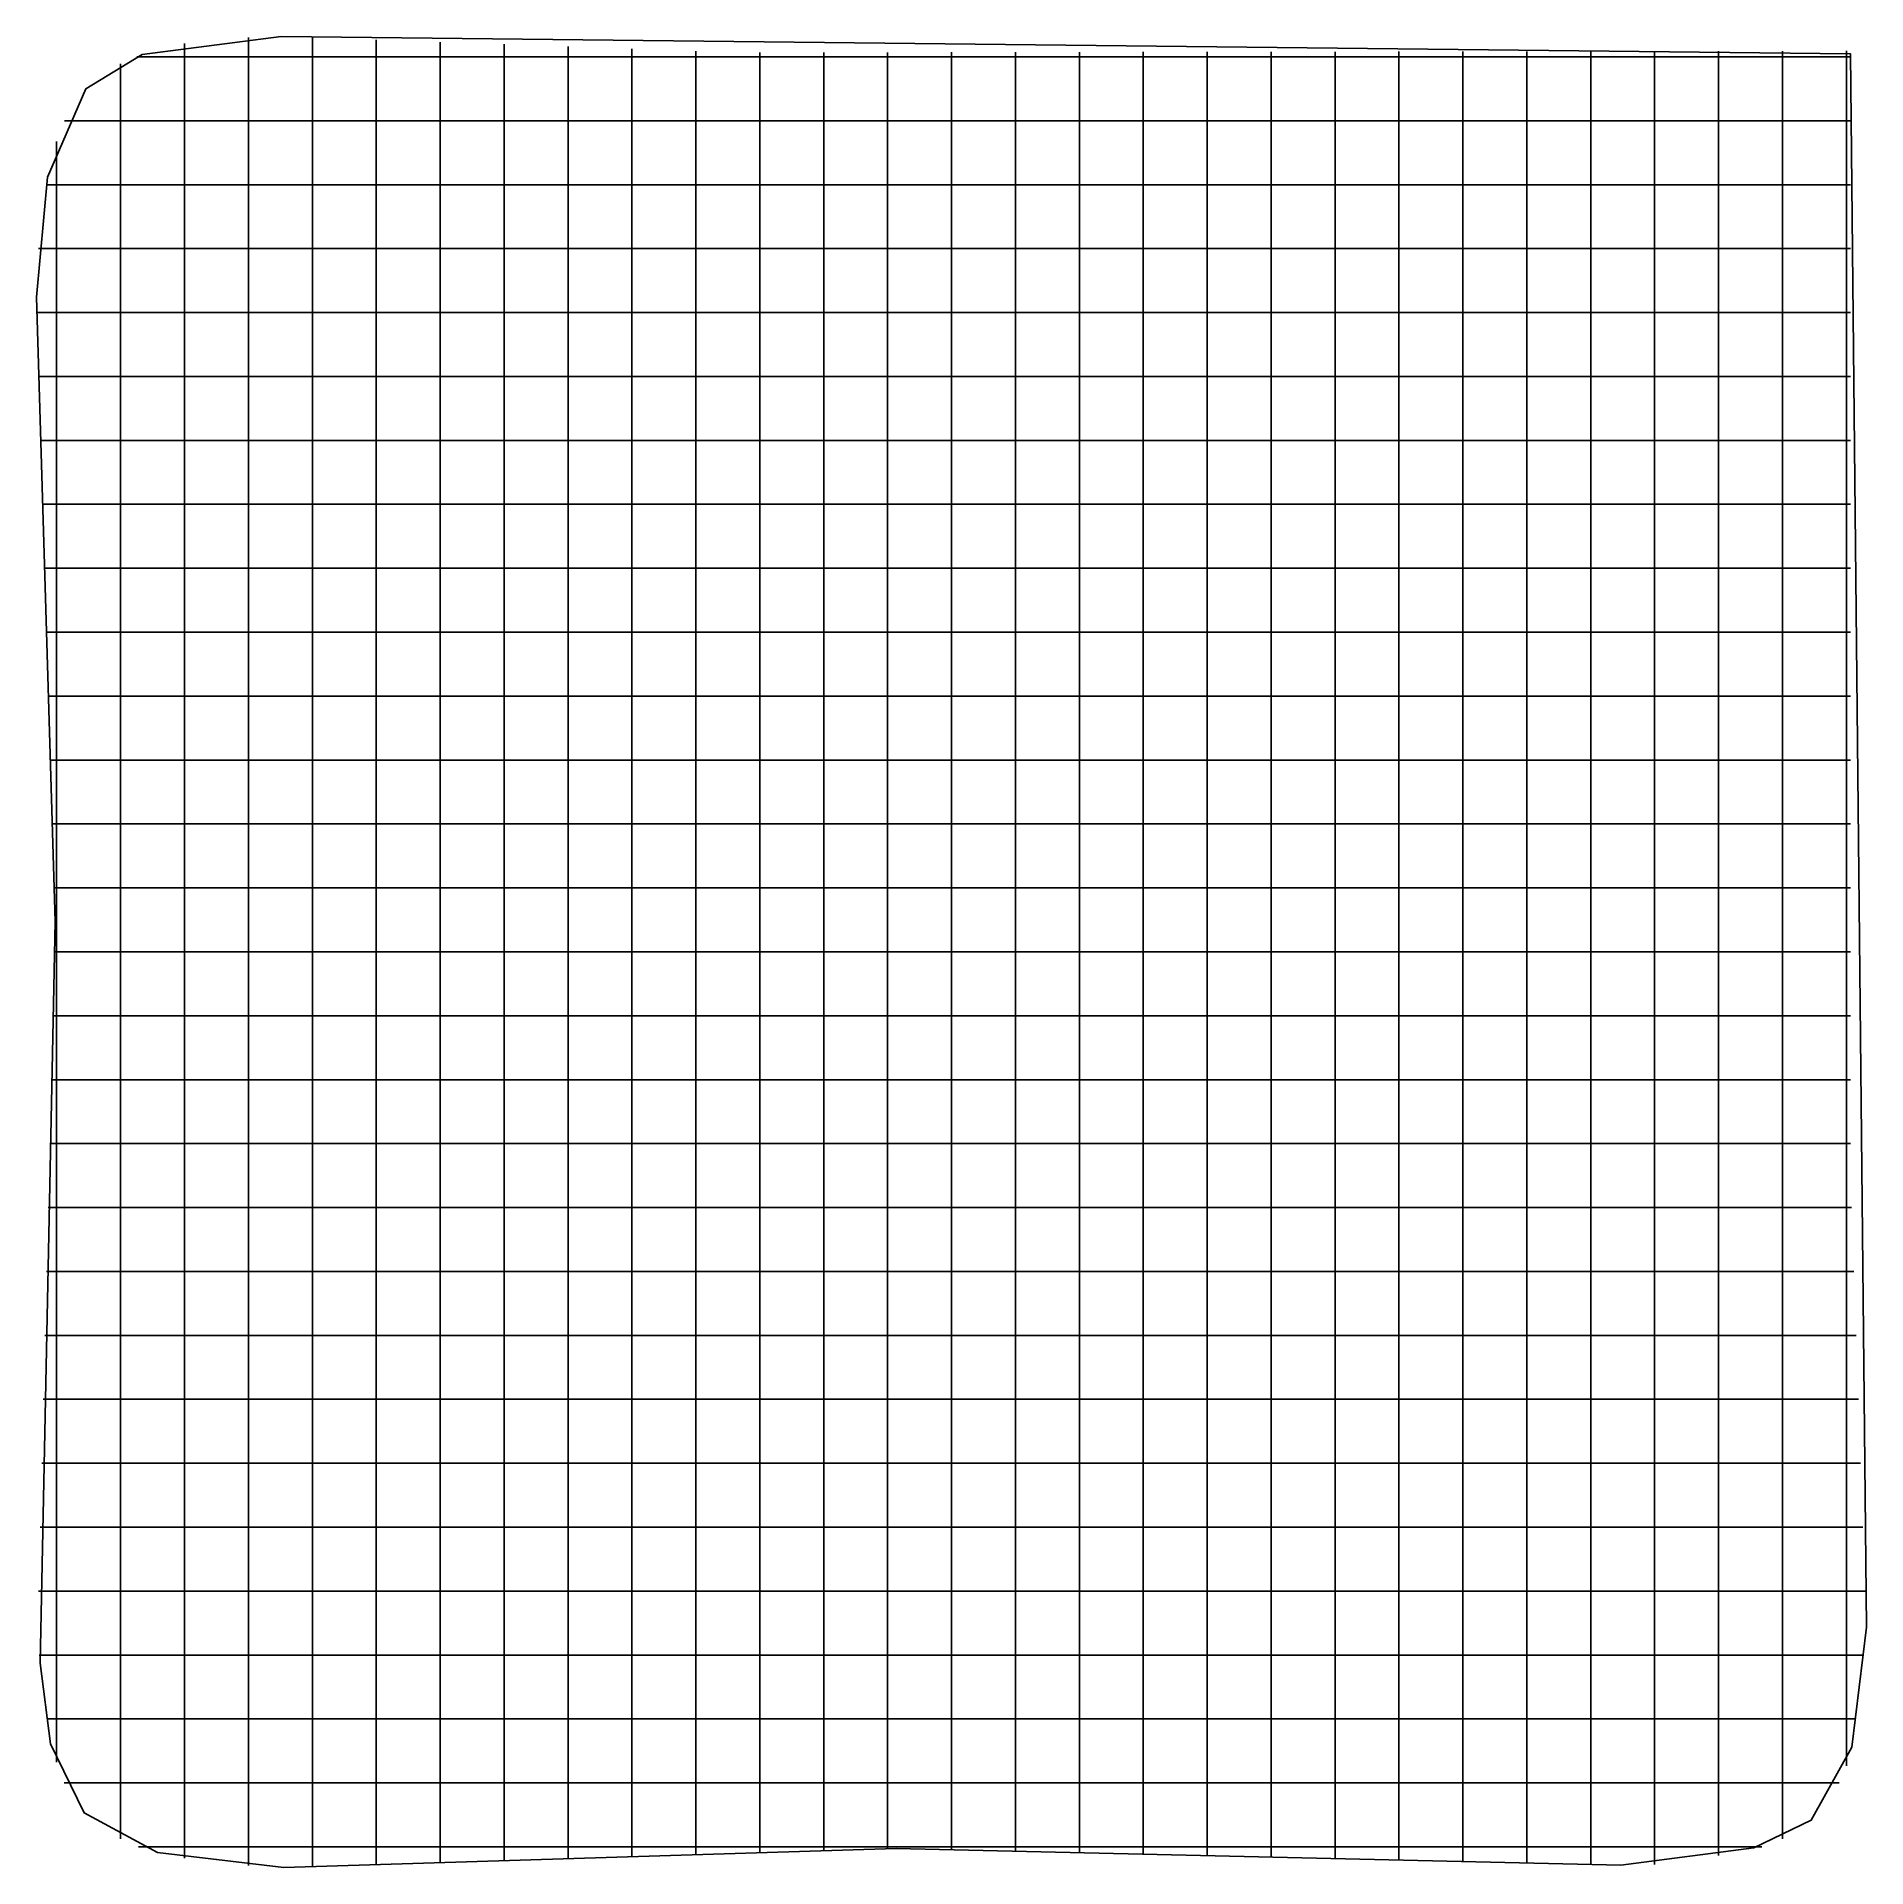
# Model space of a CAD drawing. Header units: metres. Extents: x 0.4 to 14.7, y 0.4 to 14.7.
import ezdxf

# ---------------------------------------------------------------- set-up
doc = ezdxf.new("R2010")
doc.units = ezdxf.units.M

msp = doc.modelspace()

# ---------------------------------------------------------------- linework, layer by layer
for p, q in [((1.593, 14.62), (1.593, 14.695)), ((1.593, 13.65), (1.593, 14.62)), ((2.093, 14.743), (2.093, 14.744)), ((2.093, 14.668), (2.093, 14.743)), ((2.093, 13.618), (2.093, 14.668)), ((2.593, 14.667), (2.593, 14.742)), ((2.593, 13.611), (2.593, 14.667)), ((3.093, 14.649), (3.093, 14.724)), ((3.093, 13.619), (3.093, 14.649)), ((3.593, 14.632), (3.593, 14.707)), ((3.593, 13.627), (3.593, 14.632)), ((4.093, 14.615), (4.093, 14.69)), ((4.093, 13.634), (4.093, 14.615)), ((4.593, 14.597), (4.593, 14.672)), ((5.093, 14.58), (5.093, 14.655)), ((5.593, 14.562), (5.593, 14.637)), ((6.093, 14.55), (6.093, 14.625)), ((6.593, 14.551), (6.593, 14.626)), ((7.093, 14.552), (7.093, 14.627)), ((7.593, 14.553), (7.593, 14.628)), ((8.093, 14.553), (8.093, 14.628)), ((8.593, 14.554), (8.593, 14.629)), ((9.093, 14.555), (9.093, 14.63)), ((9.593, 14.555), (9.593, 14.63)), ((10.093, 14.556), (10.093, 14.631)), ((10.593, 14.557), (10.593, 14.632)), ((11.093, 14.558), (11.093, 14.633)), ((11.593, 14.558), (11.593, 14.633)), ((12.093, 14.559), (12.093, 14.634)), ((12.593, 14.56), (12.593, 14.635)), ((13.093, 14.561), (13.093, 14.636)), ((13.593, 14.561), (13.593, 14.636)), ((14.093, 14.562), (14.093, 14.637)), ((14.593, 14.563), (14.593, 14.638)), ((1.093, 14.462), (1.093, 14.537)), ((1.093, 13.723), (1.093, 14.462)), ((1.221, 14.592), (1.296, 14.592)), ((1.221, 14.592), (1.296, 14.592)), ((1.296, 14.592), (1.675, 14.592)), ((1.675, 14.592), (1.901, 14.592)), ((1.901, 14.592), (2.273, 14.592)), ((2.273, 14.592), (3.401, 14.592)), ((3.401, 14.592), (3.475, 14.592)), ((3.475, 14.592), (3.701, 14.592)), ((3.701, 14.592), (4.073, 14.592)), ((4.073, 14.592), (5.201, 14.592)), ((4.593, 13.641), (4.593, 14.597)), ((5.093, 13.649), (5.093, 14.58)), ((5.201, 14.592), (5.275, 14.592)), ((5.275, 14.592), (5.501, 14.592)), ((5.501, 14.592), (5.711, 14.592)), ((5.593, 13.657), (5.593, 14.562)), ((5.711, 14.592), (5.786, 14.592)), ((5.786, 14.592), (6.913, 14.592)), ((6.093, 13.666), (6.093, 14.55)), ((6.593, 13.677), (6.593, 14.551)), ((6.913, 14.592), (7.286, 14.592)), ((7.093, 13.69), (7.093, 14.552)), ((7.286, 14.592), (7.511, 14.592)), ((7.511, 14.592), (7.586, 14.592)), ((7.586, 14.592), (8.713, 14.592)), ((7.593, 13.687), (7.593, 14.553)), ((8.093, 13.678), (8.093, 14.553)), ((8.593, 13.669), (8.593, 14.554)), ((8.713, 14.592), (9.086, 14.592)), ((9.086, 14.592), (9.311, 14.592)), ((9.093, 13.66), (9.093, 14.555)), ((9.311, 14.592), (9.386, 14.592)), ((9.386, 14.592), (10.513, 14.592)), ((9.593, 13.651), (9.593, 14.555)), ((10.093, 13.643), (10.093, 14.556)), ((10.513, 14.592), (10.886, 14.592)), ((10.593, 13.634), (10.593, 14.557)), ((10.886, 14.592), (11.111, 14.592)), ((11.093, 13.625), (11.093, 14.558)), ((11.111, 14.592), (11.186, 14.592)), ((11.186, 14.592), (12.313, 14.592)), ((11.593, 13.616), (11.593, 14.558)), ((12.093, 13.607), (12.093, 14.559)), ((12.313, 14.592), (12.686, 14.592)), ((12.593, 13.598), (12.593, 14.56)), ((12.686, 14.592), (12.911, 14.592)), ((12.911, 14.592), (12.986, 14.592)), ((12.986, 14.592), (14.113, 14.592)), ((13.093, 13.599), (13.093, 14.561)), ((13.593, 13.65), (13.593, 14.561)), ((14.093, 13.748), (14.093, 14.562)), ((14.113, 14.592), (14.401, 14.592)), ((14.401, 14.592), (14.626, 14.592)), ((14.593, 14.179), (14.593, 14.563)), ((14.593, 13.954), (14.593, 14.179)), ((0.654, 14.092), (0.729, 14.092)), ((0.654, 14.092), (0.729, 14.092)), ((0.729, 14.092), (1.534, 14.092)), ((1.534, 14.092), (1.907, 14.092)), ((1.907, 14.092), (2.132, 14.092)), ((2.132, 14.092), (2.207, 14.092)), ((2.207, 14.092), (3.334, 14.092)), ((3.334, 14.092), (3.707, 14.092)), ((3.707, 14.092), (3.932, 14.092)), ((3.932, 14.092), (4.007, 14.092)), ((4.007, 14.092), (5.134, 14.092)), ((5.134, 14.092), (5.507, 14.092)), ((5.507, 14.092), (5.732, 14.092)), ((5.732, 14.092), (5.807, 14.092)), ((5.807, 14.092), (6.934, 14.092)), ((6.934, 14.092), (7.307, 14.092)), ((7.307, 14.092), (7.532, 14.092)), ((7.532, 14.092), (7.607, 14.092)), ((7.607, 14.092), (8.734, 14.092)), ((8.734, 14.092), (9.107, 14.092)), ((9.107, 14.092), (9.332, 14.092)), ((9.332, 14.092), (9.407, 14.092)), ((9.407, 14.092), (10.534, 14.092)), ((10.534, 14.092), (10.907, 14.092)), ((10.907, 14.092), (11.132, 14.092)), ((11.132, 14.092), (11.207, 14.092)), ((11.207, 14.092), (12.334, 14.092)), ((12.334, 14.092), (12.707, 14.092)), ((12.707, 14.092), (12.932, 14.092)), ((12.932, 14.092), (13.007, 14.092)), ((13.007, 14.092), (14.134, 14.092)), ((14.134, 14.092), (14.401, 14.092)), ((14.401, 14.092), (14.626, 14.092)), ((0.593, 13.873), (0.593, 13.929)), ((14.593, 13.581), (14.593, 13.954)), ((0.593, 13.798), (0.593, 13.873)), ((0.593, 12.671), (0.593, 13.798)), ((14.093, 13.376), (14.093, 13.748)), ((1.093, 13.351), (1.093, 13.723)), ((1.593, 13.278), (1.593, 13.65)), ((2.093, 13.246), (2.093, 13.618)), ((2.593, 13.239), (2.593, 13.611)), ((3.093, 13.246), (3.093, 13.619)), ((3.593, 13.254), (3.593, 13.627)), ((4.093, 13.261), (4.093, 13.634)), ((4.593, 13.269), (4.593, 13.641)), ((5.093, 13.277), (5.093, 13.649)), ((5.593, 13.284), (5.593, 13.657)), ((6.093, 13.293), (6.093, 13.666)), ((6.593, 13.305), (6.593, 13.677)), ((7.093, 13.317), (7.093, 13.69)), ((7.593, 13.314), (7.593, 13.687)), ((8.093, 13.305), (8.093, 13.678)), ((8.593, 13.297), (8.593, 13.669)), ((9.093, 13.288), (9.093, 13.66)), ((9.593, 13.279), (9.593, 13.651)), ((10.093, 13.27), (10.093, 13.643)), ((10.593, 13.261), (10.593, 13.634)), ((11.093, 13.252), (11.093, 13.625)), ((11.593, 13.243), (11.593, 13.616)), ((12.093, 13.235), (12.093, 13.607)), ((13.593, 13.277), (13.593, 13.65)), ((0.511, 13.592), (0.586, 13.592)), ((0.511, 13.592), (0.586, 13.592)), ((0.586, 13.592), (1.499, 13.592)), ((1.499, 13.592), (1.871, 13.592)), ((1.871, 13.592), (2.097, 13.592)), ((2.097, 13.592), (2.171, 13.592)), ((2.171, 13.592), (3.299, 13.592)), ((3.299, 13.592), (3.671, 13.592)), ((3.671, 13.592), (3.897, 13.592)), ((3.897, 13.592), (3.971, 13.592)), ((3.971, 13.592), (5.099, 13.592)), ((5.099, 13.592), (5.471, 13.592)), ((5.471, 13.592), (5.697, 13.592)), ((5.697, 13.592), (5.771, 13.592)), ((5.771, 13.592), (6.899, 13.592)), ((6.899, 13.592), (7.271, 13.592)), ((7.271, 13.592), (7.497, 13.592)), ((7.497, 13.592), (7.571, 13.592)), ((7.571, 13.592), (8.699, 13.592)), ((8.699, 13.592), (9.071, 13.592)), ((9.071, 13.592), (9.297, 13.592)), ((9.297, 13.592), (9.371, 13.592)), ((9.371, 13.592), (10.499, 13.592)), ((10.499, 13.592), (10.871, 13.592)), ((10.871, 13.592), (11.097, 13.592)), ((11.097, 13.592), (11.171, 13.592)), ((11.171, 13.592), (12.299, 13.592)), ((12.299, 13.592), (12.671, 13.592)), ((12.593, 13.226), (12.593, 13.598)), ((12.671, 13.592), (12.897, 13.592)), ((12.897, 13.592), (12.971, 13.592)), ((12.971, 13.592), (14.099, 13.592)), ((13.093, 13.226), (13.093, 13.599)), ((14.099, 13.592), (14.401, 13.592)), ((14.401, 13.592), (14.626, 13.592)), ((14.593, 12.453), (14.593, 13.581)), ((1.093, 13.125), (1.093, 13.351)), ((7.093, 13.092), (7.093, 13.317)), ((14.093, 13.15), (14.093, 13.376)), ((1.593, 13.052), (1.593, 13.278)), ((2.093, 13.021), (2.093, 13.246)), ((2.593, 13.013), (2.593, 13.239)), ((3.093, 13.021), (3.093, 13.246)), ((3.593, 13.029), (3.593, 13.254)), ((4.093, 13.036), (4.093, 13.261)), ((4.593, 13.043), (4.593, 13.269)), ((5.093, 13.051), (5.093, 13.277)), ((5.593, 13.059), (5.593, 13.284)), ((6.093, 13.068), (6.093, 13.293)), ((6.593, 13.08), (6.593, 13.305)), ((7.593, 13.089), (7.593, 13.314)), ((8.093, 13.08), (8.093, 13.305)), ((8.593, 13.071), (8.593, 13.297)), ((9.093, 13.062), (9.093, 13.288)), ((9.593, 13.053), (9.593, 13.279)), ((10.093, 13.044), (10.093, 13.27)), ((10.593, 13.036), (10.593, 13.261)), ((11.093, 13.027), (11.093, 13.252)), ((11.593, 13.018), (11.593, 13.243)), ((12.093, 13.009), (12.093, 13.235)), ((12.593, 13), (12.593, 13.226)), ((13.093, 13), (13.093, 13.226)), ((13.593, 13.052), (13.593, 13.277)), ((0.451, 13.092), (0.526, 13.092)), ((0.451, 13.092), (0.526, 13.092)), ((0.526, 13.092), (1.484, 13.092)), ((1.093, 13.051), (1.093, 13.125)), ((1.093, 11.923), (1.093, 13.051)), ((1.484, 13.092), (1.856, 13.092)), ((1.593, 12.978), (1.593, 13.052)), ((1.856, 13.092), (2.082, 13.092)), ((2.082, 13.092), (2.156, 13.092)), ((2.156, 13.092), (3.284, 13.092)), ((3.284, 13.092), (3.656, 13.092)), ((3.656, 13.092), (3.882, 13.092)), ((3.882, 13.092), (3.956, 13.092)), ((3.956, 13.092), (5.084, 13.092)), ((4.093, 12.962), (4.093, 13.036)), ((4.593, 12.969), (4.593, 13.043)), ((5.084, 13.092), (5.456, 13.092)), ((5.093, 12.977), (5.093, 13.051)), ((5.456, 13.092), (5.682, 13.092)), ((5.593, 12.984), (5.593, 13.059)), ((5.682, 13.092), (5.756, 13.092)), ((5.756, 13.092), (6.884, 13.092)), ((6.093, 12.993), (6.093, 13.068)), ((6.593, 13.006), (6.593, 13.08)), ((6.884, 13.092), (7.256, 13.092)), ((7.093, 13.017), (7.093, 13.092)), ((7.256, 13.092), (7.482, 13.092)), ((7.482, 13.092), (7.556, 13.092)), ((7.556, 13.092), (8.684, 13.092)), ((7.593, 13.014), (7.593, 13.089)), ((8.093, 13.005), (8.093, 13.08)), ((8.593, 12.997), (8.593, 13.071)), ((8.684, 13.092), (9.056, 13.092)), ((9.056, 13.092), (9.282, 13.092)), ((9.093, 12.988), (9.093, 13.062)), ((9.282, 13.092), (9.356, 13.092)), ((9.356, 13.092), (10.484, 13.092)), ((9.593, 12.979), (9.593, 13.053)), ((10.093, 12.97), (10.093, 13.044)), ((10.484, 13.092), (10.856, 13.092)), ((10.593, 12.961), (10.593, 13.036)), ((10.856, 13.092), (11.082, 13.092)), ((11.082, 13.092), (11.156, 13.092)), ((11.156, 13.092), (12.284, 13.092)), ((12.284, 13.092), (12.656, 13.092)), ((12.656, 13.092), (12.882, 13.092)), ((12.882, 13.092), (12.956, 13.092)), ((12.956, 13.092), (14.084, 13.092)), ((13.593, 12.977), (13.593, 13.052)), ((14.084, 13.092), (14.401, 13.092)), ((14.093, 13.076), (14.093, 13.15)), ((14.093, 11.948), (14.093, 13.076)), ((14.401, 13.092), (14.626, 13.092)), ((1.593, 11.85), (1.593, 12.978)), ((2.093, 12.947), (2.093, 13.021)), ((2.093, 11.818), (2.093, 12.947)), ((2.593, 12.939), (2.593, 13.013)), ((2.593, 11.811), (2.593, 12.939)), ((3.093, 12.946), (3.093, 13.021)), ((3.093, 11.819), (3.093, 12.946)), ((3.593, 12.954), (3.593, 13.029)), ((3.593, 11.827), (3.593, 12.954)), ((4.093, 11.834), (4.093, 12.962)), ((4.593, 11.841), (4.593, 12.969)), ((5.093, 11.849), (5.093, 12.977)), ((5.593, 11.857), (5.593, 12.984)), ((6.093, 11.866), (6.093, 12.993)), ((6.593, 11.877), (6.593, 13.006)), ((7.093, 11.89), (7.093, 13.017)), ((7.593, 11.887), (7.593, 13.014)), ((8.093, 11.878), (8.093, 13.005)), ((8.593, 11.869), (8.593, 12.997)), ((9.093, 11.86), (9.093, 12.988)), ((9.593, 11.851), (9.593, 12.979)), ((10.093, 11.843), (10.093, 12.97)), ((10.593, 11.834), (10.593, 12.961)), ((11.093, 12.952), (11.093, 13.027)), ((11.093, 11.825), (11.093, 12.952)), ((11.593, 12.943), (11.593, 13.018)), ((11.593, 11.816), (11.593, 12.943)), ((12.093, 12.935), (12.093, 13.009)), ((12.093, 11.807), (12.093, 12.935)), ((12.593, 12.926), (12.593, 13)), ((12.593, 11.798), (12.593, 12.926)), ((13.093, 12.926), (13.093, 13)), ((13.093, 11.799), (13.093, 12.926)), ((13.593, 11.85), (13.593, 12.977)), ((0.593, 12.298), (0.593, 12.671)), ((0.438, 12.592), (0.513, 12.592)), ((0.438, 12.592), (0.513, 12.592)), ((0.513, 12.592), (1.481, 12.592)), ((1.481, 12.592), (1.853, 12.592)), ((1.853, 12.592), (2.079, 12.592)), ((2.079, 12.592), (2.153, 12.592)), ((2.153, 12.592), (3.281, 12.592)), ((3.281, 12.592), (3.653, 12.592)), ((3.653, 12.592), (3.879, 12.592)), ((3.879, 12.592), (3.953, 12.592)), ((3.953, 12.592), (5.081, 12.592)), ((5.081, 12.592), (5.453, 12.592)), ((5.453, 12.592), (5.679, 12.592)), ((5.679, 12.592), (5.753, 12.592)), ((5.753, 12.592), (6.881, 12.592)), ((6.881, 12.592), (7.253, 12.592)), ((7.253, 12.592), (7.479, 12.592)), ((7.479, 12.592), (7.553, 12.592)), ((7.553, 12.592), (8.681, 12.592)), ((8.681, 12.592), (9.053, 12.592)), ((9.053, 12.592), (9.279, 12.592)), ((9.279, 12.592), (9.353, 12.592)), ((9.353, 12.592), (10.481, 12.592)), ((10.481, 12.592), (10.853, 12.592)), ((10.853, 12.592), (11.079, 12.592)), ((11.079, 12.592), (11.153, 12.592)), ((11.153, 12.592), (12.281, 12.592)), ((12.281, 12.592), (12.653, 12.592)), ((12.653, 12.592), (12.879, 12.592)), ((12.879, 12.592), (12.953, 12.592)), ((12.953, 12.592), (14.081, 12.592)), ((14.081, 12.592), (14.401, 12.592)), ((14.401, 12.592), (14.626, 12.592)), ((14.593, 12.379), (14.593, 12.453)), ((14.593, 12.154), (14.593, 12.379)), ((0.593, 12.073), (0.593, 12.298)), ((0.453, 12.092), (0.528, 12.092)), ((0.453, 12.092), (0.528, 12.092)), ((0.528, 12.092), (1.484, 12.092)), ((0.593, 11.998), (0.593, 12.073)), ((1.484, 12.092), (1.857, 12.092)), ((1.857, 12.092), (2.082, 12.092)), ((2.082, 12.092), (2.157, 12.092)), ((2.157, 12.092), (3.284, 12.092)), ((3.284, 12.092), (3.657, 12.092)), ((3.657, 12.092), (3.882, 12.092)), ((3.882, 12.092), (3.957, 12.092)), ((3.957, 12.092), (5.084, 12.092)), ((5.084, 12.092), (5.457, 12.092)), ((5.457, 12.092), (5.682, 12.092)), ((5.682, 12.092), (5.757, 12.092)), ((5.757, 12.092), (6.884, 12.092)), ((6.884, 12.092), (7.257, 12.092)), ((7.257, 12.092), (7.482, 12.092)), ((7.482, 12.092), (7.557, 12.092)), ((7.557, 12.092), (8.684, 12.092)), ((8.684, 12.092), (9.057, 12.092)), ((9.057, 12.092), (9.282, 12.092)), ((9.282, 12.092), (9.357, 12.092)), ((9.357, 12.092), (10.484, 12.092)), ((10.484, 12.092), (10.857, 12.092)), ((10.857, 12.092), (11.082, 12.092)), ((11.082, 12.092), (11.157, 12.092)), ((11.157, 12.092), (12.284, 12.092)), ((12.284, 12.092), (12.657, 12.092)), ((12.657, 12.092), (12.882, 12.092)), ((12.882, 12.092), (12.957, 12.092)), ((12.957, 12.092), (14.084, 12.092)), ((14.084, 12.092), (14.401, 12.092)), ((14.401, 12.092), (14.626, 12.092)), ((14.593, 11.781), (14.593, 12.154)), ((0.593, 10.871), (0.593, 11.998)), ((1.093, 11.551), (1.093, 11.923)), ((7.093, 11.517), (7.093, 11.89)), ((7.593, 11.514), (7.593, 11.887)), ((14.093, 11.576), (14.093, 11.948)), ((1.593, 11.478), (1.593, 11.85)), ((2.093, 11.446), (2.093, 11.818)), ((2.593, 11.439), (2.593, 11.811)), ((3.093, 11.446), (3.093, 11.819)), ((3.593, 11.454), (3.593, 11.827)), ((4.093, 11.461), (4.093, 11.834)), ((4.593, 11.469), (4.593, 11.841)), ((5.093, 11.477), (5.093, 11.849)), ((5.593, 11.484), (5.593, 11.857)), ((6.093, 11.493), (6.093, 11.866)), ((6.593, 11.505), (6.593, 11.877)), ((8.093, 11.505), (8.093, 11.878)), ((8.593, 11.497), (8.593, 11.869)), ((9.093, 11.488), (9.093, 11.86)), ((9.593, 11.479), (9.593, 11.851)), ((10.093, 11.47), (10.093, 11.843)), ((10.593, 11.461), (10.593, 11.834)), ((11.093, 11.452), (11.093, 11.825)), ((11.593, 11.443), (11.593, 11.816)), ((12.093, 11.435), (12.093, 11.807)), ((12.593, 11.426), (12.593, 11.798)), ((13.093, 11.426), (13.093, 11.799)), ((13.593, 11.477), (13.593, 11.85)), ((14.593, 10.653), (14.593, 11.781)), ((0.468, 11.592), (0.543, 11.592)), ((0.468, 11.592), (0.543, 11.592)), ((0.543, 11.592), (1.488, 11.592)), ((1.093, 11.325), (1.093, 11.551)), ((1.488, 11.592), (1.861, 11.592)), ((1.593, 11.252), (1.593, 11.478)), ((1.861, 11.592), (2.086, 11.592)), ((2.086, 11.592), (2.161, 11.592)), ((2.161, 11.592), (3.288, 11.592)), ((3.288, 11.592), (3.661, 11.592)), ((3.661, 11.592), (3.886, 11.592)), ((3.886, 11.592), (3.961, 11.592)), ((3.961, 11.592), (5.088, 11.592)), ((4.093, 11.236), (4.093, 11.461)), ((4.593, 11.243), (4.593, 11.469)), ((5.088, 11.592), (5.461, 11.592)), ((5.093, 11.251), (5.093, 11.477)), ((5.461, 11.592), (5.686, 11.592)), ((5.593, 11.259), (5.593, 11.484)), ((5.686, 11.592), (5.761, 11.592)), ((5.761, 11.592), (6.888, 11.592)), ((6.093, 11.268), (6.093, 11.493)), ((6.593, 11.28), (6.593, 11.505)), ((6.888, 11.592), (7.261, 11.592)), ((7.093, 11.292), (7.093, 11.517)), ((7.261, 11.592), (7.486, 11.592)), ((7.486, 11.592), (7.561, 11.592)), ((7.561, 11.592), (8.688, 11.592)), ((7.593, 11.289), (7.593, 11.514)), ((8.093, 11.28), (8.093, 11.505)), ((8.593, 11.271), (8.593, 11.497)), ((8.688, 11.592), (9.061, 11.592)), ((9.061, 11.592), (9.286, 11.592)), ((9.093, 11.262), (9.093, 11.488)), ((9.286, 11.592), (9.361, 11.592)), ((9.361, 11.592), (10.488, 11.592)), ((9.593, 11.253), (9.593, 11.479)), ((10.093, 11.244), (10.093, 11.47)), ((10.488, 11.592), (10.861, 11.592)), ((10.593, 11.236), (10.593, 11.461)), ((10.861, 11.592), (11.086, 11.592)), ((11.086, 11.592), (11.161, 11.592)), ((11.161, 11.592), (12.288, 11.592)), ((12.288, 11.592), (12.661, 11.592)), ((12.661, 11.592), (12.886, 11.592)), ((12.886, 11.592), (12.961, 11.592)), ((12.961, 11.592), (14.088, 11.592)), ((13.593, 11.252), (13.593, 11.477)), ((14.088, 11.592), (14.401, 11.592)), ((14.093, 11.35), (14.093, 11.576)), ((14.401, 11.592), (14.626, 11.592)), ((1.093, 11.251), (1.093, 11.325)), ((2.093, 11.221), (2.093, 11.446)), ((2.593, 11.213), (2.593, 11.439)), ((3.093, 11.221), (3.093, 11.446)), ((3.593, 11.229), (3.593, 11.454)), ((11.093, 11.227), (11.093, 11.452)), ((11.593, 11.218), (11.593, 11.443)), ((12.093, 11.209), (12.093, 11.435)), ((12.593, 11.2), (12.593, 11.426)), ((13.093, 11.2), (13.093, 11.426)), ((14.093, 11.276), (14.093, 11.35)), ((1.093, 10.123), (1.093, 11.251)), ((1.593, 11.178), (1.593, 11.252)), ((1.593, 10.05), (1.593, 11.178)), ((2.093, 11.147), (2.093, 11.221)), ((2.593, 11.139), (2.593, 11.213)), ((3.093, 11.146), (3.093, 11.221)), ((3.593, 11.154), (3.593, 11.229)), ((4.093, 11.162), (4.093, 11.236)), ((4.593, 11.169), (4.593, 11.243)), ((4.593, 10.041), (4.593, 11.169)), ((5.093, 11.177), (5.093, 11.251)), ((5.093, 10.049), (5.093, 11.177)), ((5.593, 11.184), (5.593, 11.259)), ((5.593, 10.057), (5.593, 11.184)), ((6.093, 11.193), (6.093, 11.268)), ((6.093, 10.066), (6.093, 11.193)), ((6.593, 11.206), (6.593, 11.28)), ((6.593, 10.077), (6.593, 11.206)), ((7.093, 11.217), (7.093, 11.292)), ((7.093, 10.09), (7.093, 11.217)), ((7.593, 11.214), (7.593, 11.289)), ((7.593, 10.087), (7.593, 11.214)), ((8.093, 11.205), (8.093, 11.28)), ((8.093, 10.078), (8.093, 11.205)), ((8.593, 11.197), (8.593, 11.271)), ((8.593, 10.069), (8.593, 11.197)), ((9.093, 11.188), (9.093, 11.262)), ((9.093, 10.06), (9.093, 11.188)), ((9.593, 11.179), (9.593, 11.253)), ((9.593, 10.051), (9.593, 11.179)), ((10.093, 11.17), (10.093, 11.244)), ((10.093, 10.043), (10.093, 11.17)), ((10.593, 11.161), (10.593, 11.236)), ((11.093, 11.152), (11.093, 11.227)), ((11.593, 11.143), (11.593, 11.218)), ((12.093, 11.135), (12.093, 11.209)), ((12.593, 11.126), (12.593, 11.2)), ((13.093, 11.126), (13.093, 11.2)), ((13.593, 11.177), (13.593, 11.252)), ((13.593, 10.05), (13.593, 11.177)), ((14.093, 10.148), (14.093, 11.276)), ((0.484, 11.092), (0.559, 11.092)), ((0.484, 11.092), (0.559, 11.092)), ((0.559, 11.092), (1.492, 11.092)), ((1.492, 11.092), (1.865, 11.092)), ((1.865, 11.092), (2.09, 11.092)), ((2.09, 11.092), (2.165, 11.092)), ((2.093, 10.018), (2.093, 11.147)), ((2.165, 11.092), (3.292, 11.092)), ((2.593, 10.011), (2.593, 11.139)), ((3.093, 10.019), (3.093, 11.146)), ((3.292, 11.092), (3.665, 11.092)), ((3.593, 10.027), (3.593, 11.154)), ((3.665, 11.092), (3.89, 11.092)), ((3.89, 11.092), (3.965, 11.092)), ((3.965, 11.092), (5.092, 11.092)), ((4.093, 10.034), (4.093, 11.162)), ((5.092, 11.092), (5.465, 11.092)), ((5.465, 11.092), (5.69, 11.092)), ((5.69, 11.092), (5.765, 11.092)), ((5.765, 11.092), (6.892, 11.092)), ((6.892, 11.092), (7.265, 11.092)), ((7.265, 11.092), (7.49, 11.092)), ((7.49, 11.092), (7.565, 11.092)), ((7.565, 11.092), (8.692, 11.092)), ((8.692, 11.092), (9.065, 11.092)), ((9.065, 11.092), (9.29, 11.092)), ((9.29, 11.092), (9.365, 11.092)), ((9.365, 11.092), (10.492, 11.092)), ((10.492, 11.092), (10.865, 11.092)), ((10.593, 10.034), (10.593, 11.161)), ((10.865, 11.092), (11.09, 11.092)), ((11.09, 11.092), (11.165, 11.092)), ((11.093, 10.025), (11.093, 11.152)), ((11.165, 11.092), (12.292, 11.092)), ((11.593, 10.016), (11.593, 11.143)), ((12.093, 10.007), (12.093, 11.135)), ((12.292, 11.092), (12.665, 11.092)), ((12.593, 9.998), (12.593, 11.126)), ((12.665, 11.092), (12.89, 11.092)), ((12.89, 11.092), (12.965, 11.092)), ((12.965, 11.092), (14.092, 11.092)), ((13.093, 9.999), (13.093, 11.126)), ((14.092, 11.092), (14.401, 11.092)), ((14.401, 11.092), (14.626, 11.092)), ((0.593, 10.498), (0.593, 10.871)), ((14.593, 10.579), (14.593, 10.653)), ((0.499, 10.592), (0.574, 10.592)), ((0.499, 10.592), (0.574, 10.592)), ((0.574, 10.592), (1.496, 10.592)), ((0.593, 10.273), (0.593, 10.498)), ((1.496, 10.592), (1.868, 10.592)), ((1.868, 10.592), (2.094, 10.592)), ((2.094, 10.592), (2.168, 10.592)), ((2.168, 10.592), (3.296, 10.592)), ((3.296, 10.592), (3.668, 10.592)), ((3.668, 10.592), (3.894, 10.592)), ((3.894, 10.592), (3.968, 10.592)), ((3.968, 10.592), (5.096, 10.592)), ((5.096, 10.592), (5.468, 10.592)), ((5.468, 10.592), (5.694, 10.592)), ((5.694, 10.592), (5.768, 10.592)), ((5.768, 10.592), (6.896, 10.592)), ((6.896, 10.592), (7.268, 10.592)), ((7.268, 10.592), (7.494, 10.592)), ((7.494, 10.592), (7.568, 10.592)), ((7.568, 10.592), (8.696, 10.592)), ((8.696, 10.592), (9.068, 10.592)), ((9.068, 10.592), (9.294, 10.592)), ((9.294, 10.592), (9.368, 10.592)), ((9.368, 10.592), (10.496, 10.592)), ((10.496, 10.592), (10.868, 10.592)), ((10.868, 10.592), (11.094, 10.592)), ((11.094, 10.592), (11.168, 10.592)), ((11.168, 10.592), (12.296, 10.592)), ((12.296, 10.592), (12.668, 10.592)), ((12.668, 10.592), (12.894, 10.592)), ((12.894, 10.592), (12.968, 10.592)), ((12.968, 10.592), (14.096, 10.592)), ((14.096, 10.592), (14.401, 10.592)), ((14.401, 10.592), (14.626, 10.592)), ((14.593, 10.354), (14.593, 10.579)), ((14.593, 9.981), (14.593, 10.354)), ((0.593, 10.198), (0.593, 10.273)), ((0.593, 9.071), (0.593, 10.198)), ((0.514, 10.092), (0.589, 10.092)), ((0.514, 10.092), (0.589, 10.092)), ((0.589, 10.092), (1.499, 10.092)), ((1.093, 9.751), (1.093, 10.123)), ((1.499, 10.092), (1.872, 10.092)), ((1.593, 9.678), (1.593, 10.05)), ((1.872, 10.092), (2.098, 10.092)), ((2.098, 10.092), (2.172, 10.092)), ((2.172, 10.092), (3.299, 10.092)), ((3.299, 10.092), (3.672, 10.092)), ((3.593, 9.654), (3.593, 10.027)), ((3.672, 10.092), (3.898, 10.092)), ((3.898, 10.092), (3.972, 10.092)), ((3.972, 10.092), (5.099, 10.092)), ((4.093, 9.661), (4.093, 10.034)), ((4.593, 9.669), (4.593, 10.041)), ((5.093, 9.677), (5.093, 10.049)), ((5.099, 10.092), (5.472, 10.092)), ((5.472, 10.092), (5.698, 10.092)), ((5.593, 9.684), (5.593, 10.057)), ((5.698, 10.092), (5.772, 10.092)), ((5.772, 10.092), (6.899, 10.092)), ((6.093, 9.693), (6.093, 10.066)), ((6.593, 9.705), (6.593, 10.077)), ((6.899, 10.092), (7.272, 10.092)), ((7.093, 9.717), (7.093, 10.09)), ((7.272, 10.092), (7.498, 10.092)), ((7.498, 10.092), (7.572, 10.092)), ((7.572, 10.092), (8.699, 10.092)), ((7.593, 9.714), (7.593, 10.087)), ((8.093, 9.705), (8.093, 10.078)), ((8.593, 9.697), (8.593, 10.069)), ((8.699, 10.092), (9.072, 10.092)), ((9.072, 10.092), (9.298, 10.092)), ((9.093, 9.688), (9.093, 10.06)), ((9.298, 10.092), (9.372, 10.092)), ((9.372, 10.092), (10.499, 10.092)), ((9.593, 9.679), (9.593, 10.051)), ((10.093, 9.67), (10.093, 10.043)), ((10.499, 10.092), (10.872, 10.092)), ((10.593, 9.661), (10.593, 10.034)), ((10.872, 10.092), (11.098, 10.092)), ((11.093, 9.652), (11.093, 10.025)), ((11.098, 10.092), (11.172, 10.092)), ((11.172, 10.092), (12.299, 10.092)), ((12.299, 10.092), (12.672, 10.092)), ((12.672, 10.092), (12.898, 10.092)), ((12.898, 10.092), (12.972, 10.092)), ((12.972, 10.092), (14.099, 10.092)), ((13.593, 9.677), (13.593, 10.05)), ((14.093, 9.776), (14.093, 10.148)), ((14.099, 10.092), (14.401, 10.092)), ((14.401, 10.092), (14.626, 10.092)), ((2.093, 9.646), (2.093, 10.018)), ((2.593, 9.639), (2.593, 10.011)), ((3.093, 9.646), (3.093, 10.019)), ((11.593, 9.643), (11.593, 10.016)), ((12.093, 9.635), (12.093, 10.007)), ((12.593, 9.626), (12.593, 9.998)), ((13.093, 9.626), (13.093, 9.999)), ((14.593, 8.853), (14.593, 9.981)), ((1.093, 9.525), (1.093, 9.751)), ((14.093, 9.55), (14.093, 9.776)), ((1.593, 9.452), (1.593, 9.678)), ((2.093, 9.421), (2.093, 9.646)), ((2.593, 9.413), (2.593, 9.639)), ((3.093, 9.421), (3.093, 9.646)), ((3.593, 9.429), (3.593, 9.654)), ((4.093, 9.436), (4.093, 9.661)), ((4.593, 9.443), (4.593, 9.669)), ((5.093, 9.451), (5.093, 9.677)), ((5.593, 9.459), (5.593, 9.684)), ((6.093, 9.468), (6.093, 9.693)), ((6.593, 9.48), (6.593, 9.705)), ((7.093, 9.492), (7.093, 9.717)), ((7.593, 9.489), (7.593, 9.714)), ((8.093, 9.48), (8.093, 9.705)), ((8.593, 9.471), (8.593, 9.697)), ((9.093, 9.462), (9.093, 9.688)), ((9.593, 9.453), (9.593, 9.679)), ((10.093, 9.444), (10.093, 9.67)), ((10.593, 9.436), (10.593, 9.661)), ((11.093, 9.427), (11.093, 9.652)), ((11.593, 9.418), (11.593, 9.643)), ((12.093, 9.409), (12.093, 9.635)), ((12.593, 9.4), (12.593, 9.626)), ((13.093, 9.4), (13.093, 9.626)), ((13.593, 9.452), (13.593, 9.677)), ((0.529, 9.592), (0.604, 9.592)), ((0.529, 9.592), (0.604, 9.592)), ((0.604, 9.592), (1.503, 9.592)), ((1.093, 9.451), (1.093, 9.525)), ((1.093, 8.323), (1.093, 9.451)), ((1.503, 9.592), (1.876, 9.592)), ((1.593, 9.378), (1.593, 9.452)), ((1.876, 9.592), (2.102, 9.592)), ((2.102, 9.592), (2.176, 9.592)), ((2.176, 9.592), (3.303, 9.592)), ((3.303, 9.592), (3.676, 9.592)), ((3.676, 9.592), (3.902, 9.592)), ((3.902, 9.592), (3.976, 9.592)), ((3.976, 9.592), (5.103, 9.592)), ((5.093, 9.377), (5.093, 9.451)), ((5.103, 9.592), (5.476, 9.592)), ((5.476, 9.592), (5.702, 9.592)), ((5.593, 9.384), (5.593, 9.459)), ((5.702, 9.592), (5.776, 9.592)), ((5.776, 9.592), (6.903, 9.592)), ((6.093, 9.393), (6.093, 9.468)), ((6.593, 9.406), (6.593, 9.48)), ((6.903, 9.592), (7.276, 9.592)), ((7.093, 9.417), (7.093, 9.492)), ((7.276, 9.592), (7.502, 9.592)), ((7.502, 9.592), (7.576, 9.592)), ((7.576, 9.592), (8.703, 9.592)), ((7.593, 9.414), (7.593, 9.489)), ((8.093, 9.405), (8.093, 9.48)), ((8.593, 9.397), (8.593, 9.471)), ((8.703, 9.592), (9.076, 9.592)), ((9.076, 9.592), (9.302, 9.592)), ((9.093, 9.388), (9.093, 9.462)), ((9.302, 9.592), (9.376, 9.592)), ((9.376, 9.592), (10.503, 9.592)), ((9.593, 9.379), (9.593, 9.453)), ((10.503, 9.592), (10.876, 9.592)), ((10.876, 9.592), (11.102, 9.592)), ((11.102, 9.592), (11.176, 9.592)), ((11.176, 9.592), (12.303, 9.592)), ((12.303, 9.592), (12.676, 9.592)), ((12.676, 9.592), (12.902, 9.592)), ((12.902, 9.592), (12.976, 9.592)), ((12.976, 9.592), (14.103, 9.592)), ((13.593, 9.377), (13.593, 9.452)), ((14.093, 9.476), (14.093, 9.55)), ((14.093, 8.348), (14.093, 9.476)), ((14.103, 9.592), (14.401, 9.592)), ((14.401, 9.592), (14.626, 9.592)), ((1.593, 8.25), (1.593, 9.378)), ((2.093, 9.347), (2.093, 9.421)), ((2.093, 8.218), (2.093, 9.347)), ((2.593, 9.339), (2.593, 9.413)), ((2.593, 8.211), (2.593, 9.339)), ((3.093, 9.346), (3.093, 9.421)), ((3.093, 8.219), (3.093, 9.346)), ((3.593, 9.354), (3.593, 9.429)), ((3.593, 8.227), (3.593, 9.354)), ((4.093, 9.362), (4.093, 9.436)), ((4.093, 8.234), (4.093, 9.362)), ((4.593, 9.369), (4.593, 9.443)), ((4.593, 8.241), (4.593, 9.369)), ((5.093, 8.249), (5.093, 9.377)), ((5.593, 8.257), (5.593, 9.384)), ((6.093, 8.266), (6.093, 9.393)), ((6.593, 8.277), (6.593, 9.406)), ((7.093, 8.29), (7.093, 9.417)), ((7.593, 8.287), (7.593, 9.414)), ((8.093, 8.278), (8.093, 9.405)), ((8.593, 8.269), (8.593, 9.397)), ((9.093, 8.26), (9.093, 9.388)), ((9.593, 8.251), (9.593, 9.379)), ((10.093, 9.37), (10.093, 9.444)), ((10.093, 8.243), (10.093, 9.37)), ((10.593, 9.361), (10.593, 9.436)), ((10.593, 8.234), (10.593, 9.361)), ((11.093, 9.352), (11.093, 9.427)), ((11.093, 8.225), (11.093, 9.352)), ((11.593, 9.343), (11.593, 9.418)), ((11.593, 8.216), (11.593, 9.343)), ((12.093, 9.335), (12.093, 9.409)), ((12.093, 8.207), (12.093, 9.335)), ((12.593, 9.326), (12.593, 9.4)), ((12.593, 8.198), (12.593, 9.326)), ((13.093, 9.326), (13.093, 9.4)), ((13.093, 8.199), (13.093, 9.326)), ((13.593, 8.25), (13.593, 9.377)), ((0.545, 9.092), (0.62, 9.092)), ((0.545, 9.092), (0.62, 9.092)), ((0.593, 8.698), (0.593, 9.071)), ((0.62, 9.092), (1.507, 9.092)), ((1.507, 9.092), (1.88, 9.092)), ((1.88, 9.092), (2.105, 9.092)), ((2.105, 9.092), (2.18, 9.092)), ((2.18, 9.092), (3.307, 9.092)), ((3.307, 9.092), (3.68, 9.092)), ((3.68, 9.092), (3.905, 9.092)), ((3.905, 9.092), (3.98, 9.092)), ((3.98, 9.092), (5.107, 9.092)), ((5.107, 9.092), (5.48, 9.092)), ((5.48, 9.092), (5.705, 9.092)), ((5.705, 9.092), (5.78, 9.092)), ((5.78, 9.092), (6.907, 9.092)), ((6.907, 9.092), (7.28, 9.092)), ((7.28, 9.092), (7.505, 9.092)), ((7.505, 9.092), (7.58, 9.092)), ((7.58, 9.092), (8.707, 9.092)), ((8.707, 9.092), (9.08, 9.092)), ((9.08, 9.092), (9.305, 9.092)), ((9.305, 9.092), (9.38, 9.092)), ((9.38, 9.092), (10.507, 9.092)), ((10.507, 9.092), (10.88, 9.092)), ((10.88, 9.092), (11.105, 9.092)), ((11.105, 9.092), (11.18, 9.092)), ((11.18, 9.092), (12.307, 9.092)), ((12.307, 9.092), (12.68, 9.092)), ((12.68, 9.092), (12.905, 9.092)), ((12.905, 9.092), (12.98, 9.092)), ((12.98, 9.092), (14.107, 9.092)), ((14.107, 9.092), (14.401, 9.092)), ((14.401, 9.092), (14.626, 9.092)), ((14.593, 8.779), (14.593, 8.853)), ((14.593, 8.554), (14.593, 8.779)), ((0.56, 8.592), (0.635, 8.592)), ((0.56, 8.592), (0.635, 8.592)), ((0.593, 8.473), (0.593, 8.698)), ((0.635, 8.592), (1.511, 8.592)), ((1.511, 8.592), (1.883, 8.592)), ((1.883, 8.592), (2.109, 8.592)), ((2.109, 8.592), (2.183, 8.592)), ((2.183, 8.592), (3.311, 8.592)), ((3.311, 8.592), (3.683, 8.592)), ((3.683, 8.592), (3.909, 8.592)), ((3.909, 8.592), (3.983, 8.592)), ((3.983, 8.592), (5.111, 8.592)), ((5.111, 8.592), (5.483, 8.592)), ((5.483, 8.592), (5.709, 8.592)), ((5.709, 8.592), (5.783, 8.592)), ((5.783, 8.592), (6.911, 8.592)), ((6.911, 8.592), (7.283, 8.592)), ((7.283, 8.592), (7.509, 8.592)), ((7.509, 8.592), (7.583, 8.592)), ((7.583, 8.592), (8.711, 8.592)), ((8.711, 8.592), (9.083, 8.592)), ((9.083, 8.592), (9.309, 8.592)), ((9.309, 8.592), (9.383, 8.592)), ((9.383, 8.592), (10.511, 8.592)), ((10.511, 8.592), (10.883, 8.592)), ((10.883, 8.592), (11.109, 8.592)), ((11.109, 8.592), (11.183, 8.592)), ((11.183, 8.592), (12.311, 8.592)), ((12.311, 8.592), (12.683, 8.592)), ((12.683, 8.592), (12.909, 8.592)), ((12.909, 8.592), (12.983, 8.592)), ((12.983, 8.592), (14.111, 8.592)), ((14.111, 8.592), (14.401, 8.592)), ((14.401, 8.592), (14.626, 8.592)), ((0.593, 8.398), (0.593, 8.473)), ((14.593, 8.181), (14.593, 8.554)), ((0.593, 7.271), (0.593, 8.398)), ((1.093, 7.951), (1.093, 8.323)), ((14.093, 7.976), (14.093, 8.348)), ((1.593, 7.878), (1.593, 8.25)), ((2.093, 7.846), (2.093, 8.218)), ((2.593, 7.839), (2.593, 8.211)), ((3.093, 7.846), (3.093, 8.219)), ((3.593, 7.854), (3.593, 8.227)), ((4.093, 7.861), (4.093, 8.234)), ((4.593, 7.869), (4.593, 8.241)), ((5.093, 7.877), (5.093, 8.249)), ((5.593, 7.884), (5.593, 8.257)), ((6.093, 7.893), (6.093, 8.266)), ((6.593, 7.905), (6.593, 8.277)), ((7.093, 7.917), (7.093, 8.29)), ((7.593, 7.914), (7.593, 8.287)), ((8.093, 7.905), (8.093, 8.278)), ((8.593, 7.897), (8.593, 8.269)), ((9.093, 7.888), (9.093, 8.26)), ((9.593, 7.879), (9.593, 8.251)), ((10.093, 7.87), (10.093, 8.243)), ((10.593, 7.861), (10.593, 8.234)), ((11.093, 7.852), (11.093, 8.225)), ((11.593, 7.843), (11.593, 8.216)), ((12.093, 7.835), (12.093, 8.207)), ((12.593, 7.826), (12.593, 8.198)), ((13.093, 7.826), (13.093, 8.199)), ((13.593, 7.877), (13.593, 8.25)), ((14.593, 7.053), (14.593, 8.181)), ((0.575, 8.092), (0.65, 8.092)), ((0.575, 8.092), (0.65, 8.092)), ((0.65, 8.092), (1.515, 8.092)), ((1.515, 8.092), (1.887, 8.092)), ((1.887, 8.092), (2.113, 8.092)), ((2.113, 8.092), (2.187, 8.092)), ((2.187, 8.092), (3.315, 8.092)), ((3.315, 8.092), (3.687, 8.092)), ((3.687, 8.092), (3.913, 8.092)), ((3.913, 8.092), (3.987, 8.092)), ((3.987, 8.092), (5.115, 8.092)), ((5.115, 8.092), (5.487, 8.092)), ((5.487, 8.092), (5.713, 8.092)), ((5.713, 8.092), (5.787, 8.092)), ((5.787, 8.092), (6.915, 8.092)), ((6.915, 8.092), (7.287, 8.092)), ((7.287, 8.092), (7.513, 8.092)), ((7.513, 8.092), (7.587, 8.092)), ((7.587, 8.092), (8.715, 8.092)), ((8.715, 8.092), (9.087, 8.092)), ((9.087, 8.092), (9.313, 8.092)), ((9.313, 8.092), (9.387, 8.092)), ((9.387, 8.092), (10.515, 8.092)), ((10.515, 8.092), (10.887, 8.092)), ((10.887, 8.092), (11.113, 8.092)), ((11.113, 8.092), (11.187, 8.092)), ((11.187, 8.092), (12.315, 8.092)), ((12.315, 8.092), (12.687, 8.092)), ((12.687, 8.092), (12.913, 8.092)), ((12.913, 8.092), (12.987, 8.092)), ((12.987, 8.092), (14.115, 8.092)), ((14.115, 8.092), (14.401, 8.092)), ((14.401, 8.092), (14.626, 8.092)), ((1.093, 7.725), (1.093, 7.951)), ((1.593, 7.652), (1.593, 7.878)), ((5.093, 7.651), (5.093, 7.877)), ((5.593, 7.659), (5.593, 7.884)), ((6.093, 7.668), (6.093, 7.893)), ((6.593, 7.68), (6.593, 7.905)), ((7.093, 7.692), (7.093, 7.917)), ((7.593, 7.689), (7.593, 7.914)), ((8.093, 7.68), (8.093, 7.905)), ((8.593, 7.671), (8.593, 7.897)), ((9.093, 7.662), (9.093, 7.888)), ((9.593, 7.653), (9.593, 7.879)), ((13.593, 7.652), (13.593, 7.877)), ((14.093, 7.75), (14.093, 7.976)), ((2.093, 7.621), (2.093, 7.846)), ((2.593, 7.613), (2.593, 7.839)), ((3.093, 7.621), (3.093, 7.846)), ((3.593, 7.629), (3.593, 7.854)), ((4.093, 7.636), (4.093, 7.861)), ((4.593, 7.643), (4.593, 7.869)), ((10.093, 7.644), (10.093, 7.87)), ((10.593, 7.636), (10.593, 7.861)), ((11.093, 7.627), (11.093, 7.852)), ((11.593, 7.618), (11.593, 7.843)), ((12.093, 7.609), (12.093, 7.835)), ((12.593, 7.6), (12.593, 7.826)), ((13.093, 7.6), (13.093, 7.826)), ((14.093, 7.676), (14.093, 7.75)), ((0.576, 7.592), (0.651, 7.592)), ((0.576, 7.592), (0.651, 7.592)), ((0.651, 7.592), (1.515, 7.592)), ((1.093, 7.651), (1.093, 7.725)), ((1.093, 6.523), (1.093, 7.651)), ((1.515, 7.592), (1.888, 7.592)), ((1.593, 7.578), (1.593, 7.652)), ((1.888, 7.592), (2.113, 7.592)), ((2.093, 7.547), (2.093, 7.621)), ((2.113, 7.592), (2.187, 7.592)), ((2.187, 7.592), (3.315, 7.592)), ((2.593, 7.539), (2.593, 7.613)), ((3.093, 7.546), (3.093, 7.621)), ((3.315, 7.592), (3.688, 7.592)), ((3.593, 7.554), (3.593, 7.629)), ((3.688, 7.592), (3.913, 7.592)), ((3.913, 7.592), (3.987, 7.592)), ((3.987, 7.592), (5.115, 7.592)), ((4.093, 7.562), (4.093, 7.636)), ((4.593, 7.569), (4.593, 7.643)), ((5.093, 7.577), (5.093, 7.651)), ((5.115, 7.592), (5.488, 7.592)), ((5.488, 7.592), (5.713, 7.592)), ((5.593, 7.584), (5.593, 7.659)), ((5.713, 7.592), (5.787, 7.592)), ((5.787, 7.592), (6.915, 7.592)), ((6.093, 7.593), (6.093, 7.668)), ((6.093, 6.466), (6.093, 7.593)), ((6.593, 7.606), (6.593, 7.68)), ((6.593, 6.477), (6.593, 7.606)), ((6.915, 7.592), (7.288, 7.592)), ((7.093, 7.617), (7.093, 7.692)), ((7.093, 6.49), (7.093, 7.617)), ((7.288, 7.592), (7.513, 7.592)), ((7.513, 7.592), (7.587, 7.592)), ((7.587, 7.592), (8.715, 7.592)), ((7.593, 7.614), (7.593, 7.689)), ((7.593, 6.487), (7.593, 7.614)), ((8.093, 7.605), (8.093, 7.68)), ((8.093, 6.478), (8.093, 7.605)), ((8.593, 7.597), (8.593, 7.671)), ((8.593, 6.469), (8.593, 7.597)), ((8.715, 7.592), (9.088, 7.592)), ((9.088, 7.592), (9.313, 7.592)), ((9.093, 7.588), (9.093, 7.662)), ((9.313, 7.592), (9.387, 7.592)), ((9.387, 7.592), (10.515, 7.592)), ((9.593, 7.579), (9.593, 7.653)), ((10.093, 7.57), (10.093, 7.644)), ((10.515, 7.592), (10.888, 7.592)), ((10.593, 7.561), (10.593, 7.636)), ((10.888, 7.592), (11.113, 7.592)), ((11.093, 7.552), (11.093, 7.627)), ((11.113, 7.592), (11.187, 7.592)), ((11.187, 7.592), (12.315, 7.592)), ((11.593, 7.543), (11.593, 7.618)), ((12.093, 7.535), (12.093, 7.609)), ((12.315, 7.592), (12.688, 7.592)), ((12.593, 7.526), (12.593, 7.6)), ((12.688, 7.592), (12.913, 7.592)), ((12.913, 7.592), (12.987, 7.592)), ((12.987, 7.592), (14.115, 7.592)), ((13.093, 7.526), (13.093, 7.6)), ((13.593, 7.577), (13.593, 7.652)), ((14.093, 6.548), (14.093, 7.676)), ((14.115, 7.592), (14.401, 7.592)), ((14.401, 7.592), (14.626, 7.592)), ((1.593, 6.45), (1.593, 7.578)), ((2.093, 6.418), (2.093, 7.547)), ((2.593, 6.411), (2.593, 7.539)), ((3.093, 6.419), (3.093, 7.546)), ((3.593, 6.427), (3.593, 7.554)), ((4.093, 6.434), (4.093, 7.562)), ((4.593, 6.441), (4.593, 7.569)), ((5.093, 6.449), (5.093, 7.577)), ((5.593, 6.457), (5.593, 7.584)), ((9.093, 6.46), (9.093, 7.588)), ((9.593, 6.451), (9.593, 7.579)), ((10.093, 6.443), (10.093, 7.57)), ((10.593, 6.434), (10.593, 7.561)), ((11.093, 6.425), (11.093, 7.552)), ((11.593, 6.416), (11.593, 7.543)), ((12.093, 6.407), (12.093, 7.535)), ((12.593, 6.398), (12.593, 7.526)), ((13.093, 6.399), (13.093, 7.526)), ((13.593, 6.45), (13.593, 7.577)), ((0.593, 6.898), (0.593, 7.271)), ((0.564, 7.092), (0.639, 7.092)), ((0.564, 7.092), (0.639, 7.092)), ((0.639, 7.092), (1.512, 7.092)), ((1.512, 7.092), (1.884, 7.092)), ((1.884, 7.092), (2.11, 7.092)), ((2.11, 7.092), (2.184, 7.092)), ((2.184, 7.092), (3.312, 7.092)), ((3.312, 7.092), (3.684, 7.092)), ((3.684, 7.092), (3.91, 7.092)), ((3.91, 7.092), (3.984, 7.092)), ((3.984, 7.092), (5.112, 7.092)), ((5.112, 7.092), (5.484, 7.092)), ((5.484, 7.092), (5.71, 7.092)), ((5.71, 7.092), (5.784, 7.092)), ((5.784, 7.092), (6.912, 7.092)), ((6.912, 7.092), (7.284, 7.092)), ((7.284, 7.092), (7.51, 7.092)), ((7.51, 7.092), (7.584, 7.092)), ((7.584, 7.092), (8.712, 7.092)), ((8.712, 7.092), (9.084, 7.092)), ((9.084, 7.092), (9.31, 7.092)), ((9.31, 7.092), (9.384, 7.092)), ((9.384, 7.092), (10.512, 7.092)), ((10.512, 7.092), (10.884, 7.092)), ((10.884, 7.092), (11.11, 7.092)), ((11.11, 7.092), (11.184, 7.092)), ((11.184, 7.092), (12.312, 7.092)), ((12.312, 7.092), (12.684, 7.092)), ((12.684, 7.092), (12.91, 7.092)), ((12.91, 7.092), (12.984, 7.092)), ((12.984, 7.092), (14.112, 7.092)), ((14.112, 7.092), (14.401, 7.092)), ((14.401, 7.092), (14.626, 7.092)), ((14.593, 6.979), (14.593, 7.053)), ((0.593, 6.673), (0.593, 6.898)), ((14.593, 6.754), (14.593, 6.979)), ((14.593, 6.381), (14.593, 6.754)), ((0.551, 6.592), (0.626, 6.592)), ((0.551, 6.592), (0.626, 6.592)), ((0.593, 6.598), (0.593, 6.673)), ((0.593, 5.471), (0.593, 6.598)), ((0.626, 6.592), (1.509, 6.592)), ((1.509, 6.592), (1.881, 6.592)), ((1.881, 6.592), (2.107, 6.592)), ((2.107, 6.592), (2.181, 6.592)), ((2.181, 6.592), (3.309, 6.592)), ((3.309, 6.592), (3.681, 6.592)), ((3.681, 6.592), (3.907, 6.592)), ((3.907, 6.592), (3.981, 6.592)), ((3.981, 6.592), (5.109, 6.592)), ((5.109, 6.592), (5.481, 6.592)), ((5.481, 6.592), (5.707, 6.592)), ((5.707, 6.592), (5.781, 6.592)), ((5.781, 6.592), (6.909, 6.592)), ((6.909, 6.592), (7.281, 6.592)), ((7.281, 6.592), (7.507, 6.592)), ((7.507, 6.592), (7.581, 6.592)), ((7.581, 6.592), (8.709, 6.592)), ((8.709, 6.592), (9.081, 6.592)), ((9.081, 6.592), (9.307, 6.592)), ((9.307, 6.592), (9.381, 6.592)), ((9.381, 6.592), (10.509, 6.592)), ((10.509, 6.592), (10.881, 6.592)), ((10.881, 6.592), (11.107, 6.592)), ((11.107, 6.592), (11.181, 6.592)), ((11.181, 6.592), (12.309, 6.592)), ((12.309, 6.592), (12.681, 6.592)), ((12.681, 6.592), (12.907, 6.592)), ((12.907, 6.592), (12.981, 6.592)), ((12.981, 6.592), (14.109, 6.592)), ((14.109, 6.592), (14.401, 6.592)), ((14.401, 6.592), (14.626, 6.592)), ((1.093, 6.151), (1.093, 6.523)), ((1.593, 6.078), (1.593, 6.45)), ((5.093, 6.077), (5.093, 6.449)), ((5.593, 6.084), (5.593, 6.457)), ((6.093, 6.093), (6.093, 6.466)), ((6.593, 6.105), (6.593, 6.477)), ((7.093, 6.117), (7.093, 6.49)), ((7.593, 6.114), (7.593, 6.487)), ((8.093, 6.105), (8.093, 6.478)), ((8.593, 6.097), (8.593, 6.469)), ((9.093, 6.088), (9.093, 6.46)), ((9.593, 6.079), (9.593, 6.451)), ((13.593, 6.077), (13.593, 6.45)), ((14.093, 6.176), (14.093, 6.548)), ((2.093, 6.046), (2.093, 6.418)), ((2.593, 6.039), (2.593, 6.411)), ((3.093, 6.046), (3.093, 6.419)), ((3.593, 6.054), (3.593, 6.427)), ((4.093, 6.061), (4.093, 6.434)), ((4.593, 6.069), (4.593, 6.441)), ((10.093, 6.07), (10.093, 6.443)), ((10.593, 6.061), (10.593, 6.434)), ((11.093, 6.052), (11.093, 6.425)), ((11.593, 6.043), (11.593, 6.416)), ((12.093, 6.035), (12.093, 6.407)), ((12.593, 6.026), (12.593, 6.398)), ((13.093, 6.026), (13.093, 6.399)), ((14.593, 5.253), (14.593, 6.381)), ((14.093, 5.95), (14.093, 6.176)), ((0.539, 6.092), (0.614, 6.092)), ((0.539, 6.092), (0.614, 6.092)), ((0.614, 6.092), (1.506, 6.092)), ((1.093, 5.925), (1.093, 6.151)), ((1.506, 6.092), (1.878, 6.092)), ((1.593, 5.852), (1.593, 6.078)), ((1.878, 6.092), (2.104, 6.092)), ((2.093, 5.821), (2.093, 6.046)), ((2.104, 6.092), (2.178, 6.092)), ((2.178, 6.092), (3.306, 6.092)), ((2.593, 5.813), (2.593, 6.039)), ((3.093, 5.821), (3.093, 6.046)), ((3.306, 6.092), (3.678, 6.092)), ((3.593, 5.829), (3.593, 6.054)), ((3.678, 6.092), (3.904, 6.092)), ((3.904, 6.092), (3.978, 6.092)), ((3.978, 6.092), (5.106, 6.092)), ((4.093, 5.836), (4.093, 6.061)), ((4.593, 5.843), (4.593, 6.069)), ((5.093, 5.851), (5.093, 6.077)), ((5.106, 6.092), (5.478, 6.092)), ((5.478, 6.092), (5.704, 6.092)), ((5.593, 5.859), (5.593, 6.084)), ((5.704, 6.092), (5.778, 6.092)), ((5.778, 6.092), (6.906, 6.092)), ((6.093, 5.868), (6.093, 6.093)), ((6.593, 5.88), (6.593, 6.105)), ((6.906, 6.092), (7.278, 6.092)), ((7.093, 5.892), (7.093, 6.117)), ((7.278, 6.092), (7.504, 6.092)), ((7.504, 6.092), (7.578, 6.092)), ((7.578, 6.092), (8.706, 6.092)), ((7.593, 5.889), (7.593, 6.114)), ((8.093, 5.88), (8.093, 6.105)), ((8.593, 5.871), (8.593, 6.097)), ((8.706, 6.092), (9.078, 6.092)), ((9.078, 6.092), (9.304, 6.092)), ((9.093, 5.862), (9.093, 6.088)), ((9.304, 6.092), (9.378, 6.092)), ((9.378, 6.092), (10.506, 6.092)), ((9.593, 5.853), (9.593, 6.079)), ((10.093, 5.844), (10.093, 6.07)), ((10.506, 6.092), (10.878, 6.092)), ((10.593, 5.836), (10.593, 6.061)), ((10.878, 6.092), (11.104, 6.092)), ((11.093, 5.827), (11.093, 6.052)), ((11.104, 6.092), (11.178, 6.092)), ((11.178, 6.092), (12.306, 6.092)), ((11.593, 5.818), (11.593, 6.043)), ((12.093, 5.809), (12.093, 6.035)), ((12.306, 6.092), (12.678, 6.092)), ((12.593, 5.8), (12.593, 6.026)), ((12.678, 6.092), (12.904, 6.092)), ((12.904, 6.092), (12.978, 6.092)), ((12.978, 6.092), (14.106, 6.092)), ((13.093, 5.8), (13.093, 6.026)), ((13.593, 5.852), (13.593, 6.077)), ((14.106, 6.092), (14.401, 6.092)), ((14.401, 6.092), (14.626, 6.092)), ((1.093, 5.851), (1.093, 5.925)), ((6.593, 5.806), (6.593, 5.88)), ((7.093, 5.817), (7.093, 5.892)), ((7.593, 5.814), (7.593, 5.889)), ((8.093, 5.805), (8.093, 5.88)), ((8.593, 5.797), (8.593, 5.871)), ((14.093, 5.876), (14.093, 5.95)), ((14.093, 4.748), (14.093, 5.876)), ((1.093, 4.723), (1.093, 5.851)), ((1.593, 5.778), (1.593, 5.852)), ((1.593, 4.65), (1.593, 5.778)), ((2.093, 5.747), (2.093, 5.821)), ((2.093, 4.618), (2.093, 5.747)), ((2.593, 5.739), (2.593, 5.813)), ((2.593, 4.611), (2.593, 5.739)), ((3.093, 5.746), (3.093, 5.821)), ((3.093, 4.619), (3.093, 5.746)), ((3.593, 5.754), (3.593, 5.829)), ((3.593, 4.627), (3.593, 5.754)), ((4.093, 5.762), (4.093, 5.836)), ((4.093, 4.634), (4.093, 5.762)), ((4.593, 5.769), (4.593, 5.843)), ((4.593, 4.641), (4.593, 5.769)), ((5.093, 5.777), (5.093, 5.851)), ((5.093, 4.649), (5.093, 5.777)), ((5.593, 5.784), (5.593, 5.859)), ((5.593, 4.657), (5.593, 5.784)), ((6.093, 5.793), (6.093, 5.868)), ((6.093, 4.666), (6.093, 5.793)), ((6.593, 4.677), (6.593, 5.806)), ((7.093, 4.69), (7.093, 5.817)), ((7.593, 4.687), (7.593, 5.814)), ((8.093, 4.678), (8.093, 5.805)), ((8.593, 4.669), (8.593, 5.797)), ((9.093, 5.788), (9.093, 5.862)), ((9.093, 4.66), (9.093, 5.788)), ((9.593, 5.779), (9.593, 5.853)), ((9.593, 4.651), (9.593, 5.779)), ((10.093, 5.77), (10.093, 5.844)), ((10.093, 4.643), (10.093, 5.77)), ((10.593, 5.761), (10.593, 5.836)), ((10.593, 4.634), (10.593, 5.761)), ((11.093, 5.752), (11.093, 5.827)), ((11.093, 4.625), (11.093, 5.752)), ((11.593, 5.743), (11.593, 5.818)), ((11.593, 4.616), (11.593, 5.743)), ((12.093, 5.735), (12.093, 5.809)), ((12.093, 4.607), (12.093, 5.735)), ((12.593, 5.726), (12.593, 5.8)), ((13.093, 5.726), (13.093, 5.8)), ((13.593, 5.777), (13.593, 5.852)), ((13.593, 4.65), (13.593, 5.777)), ((0.526, 5.592), (0.601, 5.592)), ((0.526, 5.592), (0.601, 5.592)), ((0.601, 5.592), (1.508, 5.592)), ((1.508, 5.592), (1.881, 5.592)), ((1.881, 5.592), (2.107, 5.592)), ((2.107, 5.592), (2.181, 5.592)), ((2.181, 5.592), (3.308, 5.592)), ((3.308, 5.592), (3.681, 5.592)), ((3.681, 5.592), (3.907, 5.592)), ((3.907, 5.592), (3.981, 5.592)), ((3.981, 5.592), (5.108, 5.592)), ((5.108, 5.592), (5.481, 5.592)), ((5.481, 5.592), (5.707, 5.592)), ((5.707, 5.592), (5.781, 5.592)), ((5.781, 5.592), (6.908, 5.592)), ((6.908, 5.592), (7.281, 5.592)), ((7.281, 5.592), (7.507, 5.592)), ((7.507, 5.592), (7.581, 5.592)), ((7.581, 5.592), (8.708, 5.592)), ((8.708, 5.592), (9.081, 5.592)), ((9.081, 5.592), (9.307, 5.592)), ((9.307, 5.592), (9.381, 5.592)), ((9.381, 5.592), (10.508, 5.592)), ((10.508, 5.592), (10.881, 5.592)), ((10.881, 5.592), (11.107, 5.592)), ((11.107, 5.592), (11.181, 5.592)), ((11.181, 5.592), (12.308, 5.592)), ((12.308, 5.592), (12.681, 5.592)), ((12.593, 4.598), (12.593, 5.726)), ((12.681, 5.592), (12.907, 5.592)), ((12.907, 5.592), (12.981, 5.592)), ((12.981, 5.592), (14.108, 5.592)), ((13.093, 4.599), (13.093, 5.726)), ((14.108, 5.592), (14.409, 5.592)), ((14.409, 5.592), (14.634, 5.592)), ((0.593, 5.098), (0.593, 5.471)), ((14.593, 5.179), (14.593, 5.253)), ((14.593, 4.954), (14.593, 5.179)), ((0.513, 5.092), (0.588, 5.092)), ((0.513, 5.092), (0.588, 5.092)), ((0.588, 5.092), (1.518, 5.092)), ((0.593, 4.873), (0.593, 5.098)), ((1.518, 5.092), (1.891, 5.092)), ((1.891, 5.092), (2.116, 5.092)), ((2.116, 5.092), (2.191, 5.092)), ((2.191, 5.092), (3.318, 5.092)), ((3.318, 5.092), (3.691, 5.092)), ((3.691, 5.092), (3.916, 5.092)), ((3.916, 5.092), (3.991, 5.092)), ((3.991, 5.092), (5.118, 5.092)), ((5.118, 5.092), (5.491, 5.092)), ((5.491, 5.092), (5.716, 5.092)), ((5.716, 5.092), (5.791, 5.092)), ((5.791, 5.092), (6.918, 5.092)), ((6.918, 5.092), (7.291, 5.092)), ((7.291, 5.092), (7.516, 5.092)), ((7.516, 5.092), (7.591, 5.092)), ((7.591, 5.092), (8.718, 5.092)), ((8.718, 5.092), (9.091, 5.092)), ((9.091, 5.092), (9.316, 5.092)), ((9.316, 5.092), (9.391, 5.092)), ((9.391, 5.092), (10.518, 5.092)), ((10.518, 5.092), (10.891, 5.092)), ((10.891, 5.092), (11.116, 5.092)), ((11.116, 5.092), (11.191, 5.092)), ((11.191, 5.092), (12.318, 5.092)), ((12.318, 5.092), (12.691, 5.092)), ((12.691, 5.092), (12.916, 5.092)), ((12.916, 5.092), (12.991, 5.092)), ((12.991, 5.092), (14.118, 5.092)), ((14.118, 5.092), (14.426, 5.092)), ((14.426, 5.092), (14.651, 5.092)), ((0.593, 4.798), (0.593, 4.873)), ((14.593, 4.581), (14.593, 4.954)), ((0.593, 3.671), (0.593, 4.798)), ((14.093, 4.376), (14.093, 4.748)), ((0.501, 4.592), (0.576, 4.592)), ((0.501, 4.592), (0.576, 4.592)), ((0.576, 4.592), (1.529, 4.592)), ((1.093, 4.351), (1.093, 4.723)), ((1.529, 4.592), (1.901, 4.592)), ((1.593, 4.278), (1.593, 4.65)), ((1.901, 4.592), (2.127, 4.592)), ((2.093, 4.246), (2.093, 4.618)), ((2.127, 4.592), (2.201, 4.592)), ((2.201, 4.592), (3.329, 4.592)), ((2.593, 4.239), (2.593, 4.611)), ((3.093, 4.246), (3.093, 4.619)), ((3.329, 4.592), (3.701, 4.592)), ((3.593, 4.254), (3.593, 4.627)), ((3.701, 4.592), (3.927, 4.592)), ((3.927, 4.592), (4.001, 4.592)), ((4.001, 4.592), (5.129, 4.592)), ((4.093, 4.261), (4.093, 4.634)), ((4.593, 4.269), (4.593, 4.641)), ((5.093, 4.277), (5.093, 4.649)), ((5.129, 4.592), (5.501, 4.592)), ((5.501, 4.592), (5.727, 4.592)), ((5.593, 4.284), (5.593, 4.657)), ((5.727, 4.592), (5.801, 4.592)), ((5.801, 4.592), (6.929, 4.592)), ((6.093, 4.293), (6.093, 4.666)), ((6.593, 4.305), (6.593, 4.677)), ((6.929, 4.592), (7.301, 4.592)), ((7.093, 4.317), (7.093, 4.69)), ((7.301, 4.592), (7.527, 4.592)), ((7.527, 4.592), (7.601, 4.592)), ((7.593, 4.314), (7.593, 4.687)), ((7.601, 4.592), (8.729, 4.592)), ((8.093, 4.305), (8.093, 4.678)), ((8.593, 4.297), (8.593, 4.669)), ((8.729, 4.592), (9.101, 4.592)), ((9.093, 4.288), (9.093, 4.66)), ((9.101, 4.592), (9.327, 4.592)), ((9.327, 4.592), (9.401, 4.592)), ((9.401, 4.592), (10.529, 4.592)), ((9.593, 4.279), (9.593, 4.651)), ((10.093, 4.27), (10.093, 4.643)), ((10.529, 4.592), (10.901, 4.592)), ((10.593, 4.261), (10.593, 4.634)), ((10.901, 4.592), (11.127, 4.592)), ((11.093, 4.252), (11.093, 4.625)), ((11.127, 4.592), (11.201, 4.592)), ((11.201, 4.592), (12.329, 4.592)), ((11.593, 4.243), (11.593, 4.616)), ((12.093, 4.235), (12.093, 4.607)), ((12.329, 4.592), (12.701, 4.592)), ((12.593, 4.226), (12.593, 4.598)), ((12.701, 4.592), (12.927, 4.592)), ((12.927, 4.592), (13.001, 4.592)), ((13.001, 4.592), (14.129, 4.592)), ((13.093, 4.226), (13.093, 4.599)), ((13.593, 4.277), (13.593, 4.65)), ((14.129, 4.592), (14.444, 4.592)), ((14.444, 4.592), (14.669, 4.592)), ((14.593, 3.453), (14.593, 4.581)), ((1.093, 4.125), (1.093, 4.351)), ((6.593, 4.08), (6.593, 4.305)), ((7.093, 4.092), (7.093, 4.317)), ((7.593, 4.089), (7.593, 4.314)), ((8.093, 4.08), (8.093, 4.305)), ((8.593, 4.071), (8.593, 4.297)), ((14.093, 4.15), (14.093, 4.376)), ((1.593, 4.052), (1.593, 4.278)), ((2.093, 4.021), (2.093, 4.246)), ((2.593, 4.013), (2.593, 4.239)), ((3.093, 4.021), (3.093, 4.246)), ((3.593, 4.029), (3.593, 4.254)), ((4.093, 4.036), (4.093, 4.261)), ((4.593, 4.043), (4.593, 4.269)), ((5.093, 4.051), (5.093, 4.277)), ((5.593, 4.059), (5.593, 4.284)), ((6.093, 4.068), (6.093, 4.293)), ((9.093, 4.062), (9.093, 4.288)), ((9.593, 4.053), (9.593, 4.279)), ((10.093, 4.044), (10.093, 4.27)), ((10.593, 4.036), (10.593, 4.261)), ((11.093, 4.027), (11.093, 4.252)), ((11.593, 4.018), (11.593, 4.243)), ((12.093, 4.009), (12.093, 4.235)), ((12.593, 4), (12.593, 4.226)), ((13.093, 4), (13.093, 4.226)), ((13.593, 4.052), (13.593, 4.277)), ((0.488, 4.092), (0.563, 4.092)), ((0.488, 4.092), (0.563, 4.092)), ((0.563, 4.092), (1.539, 4.092)), ((1.093, 4.051), (1.093, 4.125)), ((1.093, 2.923), (1.093, 4.051)), ((1.539, 4.092), (1.911, 4.092)), ((1.593, 3.978), (1.593, 4.052)), ((1.911, 4.092), (2.136, 4.092)), ((2.093, 3.947), (2.093, 4.021)), ((2.136, 4.092), (2.211, 4.092)), ((2.211, 4.092), (3.339, 4.092)), ((2.593, 3.939), (2.593, 4.013)), ((3.093, 3.946), (3.093, 4.021)), ((3.339, 4.092), (3.711, 4.092)), ((3.593, 3.954), (3.593, 4.029)), ((3.711, 4.092), (3.936, 4.092)), ((3.936, 4.092), (4.011, 4.092)), ((4.011, 4.092), (5.139, 4.092)), ((4.093, 3.962), (4.093, 4.036)), ((4.593, 3.969), (4.593, 4.043)), ((5.093, 3.977), (5.093, 4.051)), ((5.139, 4.092), (5.511, 4.092)), ((5.511, 4.092), (5.736, 4.092)), ((5.593, 3.984), (5.593, 4.059)), ((5.736, 4.092), (5.811, 4.092)), ((5.811, 4.092), (6.939, 4.092)), ((6.093, 3.993), (6.093, 4.068)), ((6.593, 4.006), (6.593, 4.08)), ((6.939, 4.092), (7.311, 4.092)), ((7.093, 4.017), (7.093, 4.092)), ((7.093, 2.89), (7.093, 4.017)), ((7.311, 4.092), (7.536, 4.092)), ((7.536, 4.092), (7.611, 4.092)), ((7.593, 4.014), (7.593, 4.089)), ((7.593, 2.887), (7.593, 4.014)), ((7.611, 4.092), (8.739, 4.092)), ((8.093, 4.005), (8.093, 4.08)), ((8.593, 3.997), (8.593, 4.071)), ((8.739, 4.092), (9.111, 4.092)), ((9.093, 3.988), (9.093, 4.062)), ((9.111, 4.092), (9.336, 4.092)), ((9.336, 4.092), (9.411, 4.092)), ((9.411, 4.092), (10.539, 4.092)), ((9.593, 3.979), (9.593, 4.053)), ((10.093, 3.97), (10.093, 4.044)), ((10.539, 4.092), (10.911, 4.092)), ((10.593, 3.961), (10.593, 4.036)), ((10.911, 4.092), (11.136, 4.092)), ((11.093, 3.952), (11.093, 4.027)), ((11.136, 4.092), (11.211, 4.092)), ((11.211, 4.092), (12.339, 4.092)), ((11.593, 3.943), (11.593, 4.018)), ((12.339, 4.092), (12.711, 4.092)), ((12.711, 4.092), (12.936, 4.092)), ((12.936, 4.092), (13.011, 4.092)), ((13.011, 4.092), (14.139, 4.092)), ((13.593, 3.977), (13.593, 4.052)), ((14.093, 4.076), (14.093, 4.15)), ((14.093, 2.948), (14.093, 4.076)), ((14.139, 4.092), (14.462, 4.092)), ((14.462, 4.092), (14.687, 4.092)), ((1.593, 2.85), (1.593, 3.978)), ((2.093, 2.818), (2.093, 3.947)), ((2.593, 2.811), (2.593, 3.939)), ((3.093, 2.819), (3.093, 3.946)), ((3.593, 2.827), (3.593, 3.954)), ((4.093, 2.834), (4.093, 3.962)), ((4.593, 2.841), (4.593, 3.969)), ((5.093, 2.849), (5.093, 3.977)), ((5.593, 2.857), (5.593, 3.984)), ((6.093, 2.866), (6.093, 3.993)), ((6.593, 2.877), (6.593, 4.006)), ((8.093, 2.878), (8.093, 4.005)), ((8.593, 2.869), (8.593, 3.997)), ((9.093, 2.86), (9.093, 3.988)), ((9.593, 2.851), (9.593, 3.979)), ((10.093, 2.843), (10.093, 3.97)), ((10.593, 2.834), (10.593, 3.961)), ((11.093, 2.825), (11.093, 3.952)), ((11.593, 2.816), (11.593, 3.943)), ((12.093, 3.935), (12.093, 4.009)), ((12.093, 2.807), (12.093, 3.935)), ((12.593, 3.926), (12.593, 4)), ((12.593, 2.798), (12.593, 3.926)), ((13.093, 3.926), (13.093, 4)), ((13.093, 2.799), (13.093, 3.926)), ((13.593, 2.85), (13.593, 3.977)), ((0.476, 3.592), (0.551, 3.592)), ((0.476, 3.592), (0.551, 3.592)), ((0.551, 3.592), (1.549, 3.592)), ((0.593, 3.298), (0.593, 3.671)), ((1.549, 3.592), (1.921, 3.592)), ((1.921, 3.592), (2.147, 3.592)), ((2.147, 3.592), (2.221, 3.592)), ((2.221, 3.592), (3.349, 3.592)), ((3.349, 3.592), (3.721, 3.592)), ((3.721, 3.592), (3.947, 3.592)), ((3.947, 3.592), (4.021, 3.592)), ((4.021, 3.592), (5.149, 3.592)), ((5.149, 3.592), (5.521, 3.592)), ((5.521, 3.592), (5.747, 3.592)), ((5.747, 3.592), (5.821, 3.592)), ((5.821, 3.592), (6.949, 3.592)), ((6.949, 3.592), (7.321, 3.592)), ((7.321, 3.592), (7.547, 3.592)), ((7.547, 3.592), (7.621, 3.592)), ((7.621, 3.592), (8.749, 3.592)), ((8.749, 3.592), (9.121, 3.592)), ((9.121, 3.592), (9.347, 3.592)), ((9.347, 3.592), (9.421, 3.592)), ((9.421, 3.592), (10.549, 3.592)), ((10.549, 3.592), (10.921, 3.592)), ((10.921, 3.592), (11.147, 3.592)), ((11.147, 3.592), (11.221, 3.592)), ((11.221, 3.592), (12.349, 3.592)), ((12.349, 3.592), (12.721, 3.592)), ((12.721, 3.592), (12.947, 3.592)), ((12.947, 3.592), (13.021, 3.592)), ((13.021, 3.592), (14.149, 3.592)), ((14.149, 3.592), (14.479, 3.592)), ((14.479, 3.592), (14.704, 3.592)), ((14.593, 3.379), (14.593, 3.453)), ((0.593, 3.073), (0.593, 3.298)), ((14.593, 3.154), (14.593, 3.379)), ((14.593, 2.781), (14.593, 3.154)), ((0.463, 3.092), (0.538, 3.092)), ((0.463, 3.092), (0.538, 3.092)), ((0.538, 3.092), (1.559, 3.092)), ((0.593, 2.998), (0.593, 3.073)), ((1.559, 3.092), (1.932, 3.092)), ((1.932, 3.092), (2.157, 3.092)), ((2.157, 3.092), (2.232, 3.092)), ((2.232, 3.092), (3.359, 3.092)), ((3.359, 3.092), (3.732, 3.092)), ((3.732, 3.092), (3.957, 3.092)), ((3.957, 3.092), (4.032, 3.092)), ((4.032, 3.092), (5.159, 3.092)), ((5.159, 3.092), (5.532, 3.092)), ((5.532, 3.092), (5.757, 3.092)), ((5.757, 3.092), (5.832, 3.092)), ((5.832, 3.092), (6.959, 3.092)), ((6.959, 3.092), (7.332, 3.092)), ((7.332, 3.092), (7.557, 3.092)), ((7.557, 3.092), (7.632, 3.092)), ((7.632, 3.092), (8.759, 3.092)), ((8.759, 3.092), (9.132, 3.092)), ((9.132, 3.092), (9.357, 3.092)), ((9.357, 3.092), (9.432, 3.092)), ((9.432, 3.092), (10.559, 3.092)), ((10.559, 3.092), (10.932, 3.092)), ((10.932, 3.092), (11.157, 3.092)), ((11.157, 3.092), (11.232, 3.092)), ((11.232, 3.092), (12.359, 3.092)), ((12.359, 3.092), (12.732, 3.092)), ((12.732, 3.092), (12.957, 3.092)), ((12.957, 3.092), (13.032, 3.092)), ((13.032, 3.092), (14.159, 3.092)), ((14.159, 3.092), (14.497, 3.092)), ((14.497, 3.092), (14.722, 3.092)), ((0.593, 1.871), (0.593, 2.998)), ((1.093, 2.551), (1.093, 2.923)), ((6.093, 2.493), (6.093, 2.866)), ((6.593, 2.505), (6.593, 2.877)), ((7.093, 2.517), (7.093, 2.89)), ((7.593, 2.514), (7.593, 2.887)), ((8.093, 2.505), (8.093, 2.878)), ((8.593, 2.497), (8.593, 2.869)), ((14.093, 2.576), (14.093, 2.948)), ((1.593, 2.478), (1.593, 2.85)), ((2.093, 2.446), (2.093, 2.818)), ((2.593, 2.439), (2.593, 2.811)), ((3.093, 2.446), (3.093, 2.819)), ((3.593, 2.454), (3.593, 2.827)), ((4.093, 2.461), (4.093, 2.834)), ((4.593, 2.469), (4.593, 2.841)), ((5.093, 2.477), (5.093, 2.849)), ((5.593, 2.484), (5.593, 2.857)), ((9.093, 2.488), (9.093, 2.86)), ((9.593, 2.479), (9.593, 2.851)), ((10.093, 2.47), (10.093, 2.843)), ((10.593, 2.461), (10.593, 2.834)), ((11.093, 2.452), (11.093, 2.825)), ((11.593, 2.443), (11.593, 2.816)), ((12.093, 2.435), (12.093, 2.807)), ((12.593, 2.426), (12.593, 2.798)), ((13.093, 2.426), (13.093, 2.799)), ((13.593, 2.477), (13.593, 2.85)), ((14.593, 1.653), (14.593, 2.781)), ((0.45, 2.592), (0.525, 2.592)), ((0.45, 2.592), (0.525, 2.592)), ((0.525, 2.592), (1.569, 2.592)), ((1.569, 2.592), (1.941, 2.592)), ((1.941, 2.592), (2.167, 2.592)), ((2.167, 2.592), (2.241, 2.592)), ((2.241, 2.592), (3.369, 2.592)), ((3.369, 2.592), (3.741, 2.592)), ((3.741, 2.592), (3.967, 2.592)), ((3.967, 2.592), (4.041, 2.592)), ((4.041, 2.592), (5.169, 2.592)), ((5.169, 2.592), (5.541, 2.592)), ((5.541, 2.592), (5.767, 2.592)), ((5.767, 2.592), (5.841, 2.592)), ((5.841, 2.592), (6.969, 2.592)), ((6.969, 2.592), (7.341, 2.592)), ((7.341, 2.592), (7.567, 2.592)), ((7.567, 2.592), (7.641, 2.592)), ((7.641, 2.592), (8.769, 2.592)), ((8.769, 2.592), (9.141, 2.592)), ((9.141, 2.592), (9.367, 2.592)), ((9.367, 2.592), (9.441, 2.592)), ((9.441, 2.592), (10.569, 2.592)), ((10.569, 2.592), (10.941, 2.592)), ((10.941, 2.592), (11.167, 2.592)), ((11.167, 2.592), (11.241, 2.592)), ((11.241, 2.592), (12.369, 2.592)), ((12.369, 2.592), (12.741, 2.592)), ((12.741, 2.592), (12.967, 2.592)), ((12.967, 2.592), (13.041, 2.592)), ((13.041, 2.592), (14.169, 2.592)), ((14.169, 2.592), (14.514, 2.592)), ((14.514, 2.592), (14.739, 2.592)), ((1.093, 2.325), (1.093, 2.551)), ((1.593, 2.252), (1.593, 2.478)), ((2.093, 2.221), (2.093, 2.446)), ((2.593, 2.213), (2.593, 2.439)), ((3.093, 2.221), (3.093, 2.446)), ((3.593, 2.229), (3.593, 2.454)), ((4.093, 2.236), (4.093, 2.461)), ((4.593, 2.243), (4.593, 2.469)), ((5.093, 2.251), (5.093, 2.477)), ((5.593, 2.259), (5.593, 2.484)), ((6.093, 2.268), (6.093, 2.493)), ((6.593, 2.28), (6.593, 2.505)), ((7.093, 2.292), (7.093, 2.517)), ((7.593, 2.289), (7.593, 2.514)), ((8.093, 2.28), (8.093, 2.505)), ((8.593, 2.271), (8.593, 2.497)), ((9.093, 2.262), (9.093, 2.488)), ((9.593, 2.253), (9.593, 2.479)), ((10.093, 2.244), (10.093, 2.47)), ((10.593, 2.236), (10.593, 2.461)), ((11.093, 2.227), (11.093, 2.452)), ((11.593, 2.218), (11.593, 2.443)), ((12.093, 2.209), (12.093, 2.435)), ((13.593, 2.252), (13.593, 2.477)), ((14.093, 2.35), (14.093, 2.576)), ((1.093, 2.251), (1.093, 2.325)), ((7.093, 2.217), (7.093, 2.292)), ((12.593, 2.2), (12.593, 2.426)), ((13.093, 2.2), (13.093, 2.426)), ((14.093, 2.276), (14.093, 2.35)), ((1.093, 1.123), (1.093, 2.251)), ((1.593, 2.178), (1.593, 2.252)), ((1.593, 1.05), (1.593, 2.178)), ((2.093, 2.147), (2.093, 2.221)), ((2.593, 2.139), (2.593, 2.213)), ((3.093, 2.146), (3.093, 2.221)), ((3.593, 2.154), (3.593, 2.229)), ((3.593, 1.027), (3.593, 2.154)), ((4.093, 2.162), (4.093, 2.236)), ((4.093, 1.034), (4.093, 2.162)), ((4.593, 2.169), (4.593, 2.243)), ((4.593, 1.041), (4.593, 2.169)), ((5.093, 2.177), (5.093, 2.251)), ((5.093, 1.049), (5.093, 2.177)), ((5.593, 2.184), (5.593, 2.259)), ((5.593, 1.057), (5.593, 2.184)), ((6.093, 2.193), (6.093, 2.268)), ((6.093, 1.066), (6.093, 2.193)), ((6.593, 2.206), (6.593, 2.28)), ((6.593, 1.077), (6.593, 2.206)), ((7.093, 1.09), (7.093, 2.217)), ((7.593, 2.214), (7.593, 2.289)), ((7.593, 1.087), (7.593, 2.214)), ((8.093, 2.205), (8.093, 2.28)), ((8.093, 1.078), (8.093, 2.205)), ((8.593, 2.197), (8.593, 2.271)), ((8.593, 1.069), (8.593, 2.197)), ((9.093, 2.188), (9.093, 2.262)), ((9.093, 1.06), (9.093, 2.188)), ((9.593, 2.179), (9.593, 2.253)), ((9.593, 1.051), (9.593, 2.179)), ((10.093, 2.17), (10.093, 2.244)), ((10.093, 1.043), (10.093, 2.17)), ((10.593, 2.161), (10.593, 2.236)), ((10.593, 1.034), (10.593, 2.161)), ((11.093, 2.152), (11.093, 2.227)), ((11.093, 1.025), (11.093, 2.152)), ((11.593, 2.143), (11.593, 2.218)), ((12.093, 2.135), (12.093, 2.209)), ((12.593, 2.126), (12.593, 2.2)), ((13.093, 2.126), (13.093, 2.2)), ((13.593, 2.177), (13.593, 2.252)), ((13.593, 1.05), (13.593, 2.177)), ((14.093, 1.148), (14.093, 2.276)), ((0.456, 2.092), (0.531, 2.092)), ((0.456, 2.092), (0.531, 2.092)), ((0.531, 2.092), (1.562, 2.092)), ((1.562, 2.092), (1.934, 2.092)), ((1.934, 2.092), (2.16, 2.092)), ((2.093, 1.018), (2.093, 2.147)), ((2.16, 2.092), (2.234, 2.092)), ((2.234, 2.092), (3.362, 2.092)), ((2.593, 1.011), (2.593, 2.139)), ((3.093, 1.019), (3.093, 2.146)), ((3.362, 2.092), (3.734, 2.092)), ((3.734, 2.092), (3.96, 2.092)), ((3.96, 2.092), (4.034, 2.092)), ((4.034, 2.092), (5.162, 2.092)), ((5.162, 2.092), (5.534, 2.092)), ((5.534, 2.092), (5.76, 2.092)), ((5.76, 2.092), (5.834, 2.092)), ((5.834, 2.092), (6.962, 2.092)), ((6.962, 2.092), (7.334, 2.092)), ((7.334, 2.092), (7.56, 2.092)), ((7.56, 2.092), (7.634, 2.092)), ((7.634, 2.092), (8.762, 2.092)), ((8.762, 2.092), (9.134, 2.092)), ((9.134, 2.092), (9.36, 2.092)), ((9.36, 2.092), (9.434, 2.092)), ((9.434, 2.092), (10.562, 2.092)), ((10.562, 2.092), (10.934, 2.092)), ((10.934, 2.092), (11.16, 2.092)), ((11.16, 2.092), (11.234, 2.092)), ((11.234, 2.092), (12.362, 2.092)), ((11.593, 1.016), (11.593, 2.143)), ((12.093, 1.007), (12.093, 2.135)), ((12.362, 2.092), (12.734, 2.092)), ((12.593, 0.998), (12.593, 2.126)), ((12.734, 2.092), (12.96, 2.092)), ((12.96, 2.092), (13.034, 2.092)), ((13.034, 2.092), (14.162, 2.092)), ((13.093, 0.999), (13.093, 2.126)), ((14.162, 2.092), (14.503, 2.092)), ((14.503, 2.092), (14.728, 2.092)), ((0.593, 1.498), (0.593, 1.871)), ((0.519, 1.592), (0.594, 1.592)), ((0.519, 1.592), (0.594, 1.592)), ((0.594, 1.592), (1.529, 1.592)), ((1.529, 1.592), (1.902, 1.592)), ((1.902, 1.592), (2.127, 1.592)), ((2.127, 1.592), (2.202, 1.592)), ((2.202, 1.592), (3.329, 1.592)), ((3.329, 1.592), (3.702, 1.592)), ((3.702, 1.592), (3.927, 1.592)), ((3.927, 1.592), (4.002, 1.592)), ((4.002, 1.592), (5.129, 1.592)), ((5.129, 1.592), (5.502, 1.592)), ((5.502, 1.592), (5.727, 1.592)), ((5.727, 1.592), (5.802, 1.592)), ((5.802, 1.592), (6.929, 1.592)), ((6.929, 1.592), (7.302, 1.592)), ((7.302, 1.592), (7.527, 1.592)), ((7.527, 1.592), (7.602, 1.592)), ((7.602, 1.592), (8.729, 1.592)), ((8.729, 1.592), (9.102, 1.592)), ((9.102, 1.592), (9.327, 1.592)), ((9.327, 1.592), (9.402, 1.592)), ((9.402, 1.592), (10.529, 1.592)), ((10.529, 1.592), (10.902, 1.592)), ((10.902, 1.592), (11.127, 1.592)), ((11.127, 1.592), (11.202, 1.592)), ((11.202, 1.592), (12.329, 1.592)), ((12.329, 1.592), (12.702, 1.592)), ((12.702, 1.592), (12.927, 1.592)), ((12.927, 1.592), (13.002, 1.592)), ((13.002, 1.592), (14.129, 1.592)), ((14.129, 1.592), (14.439, 1.592)), ((14.439, 1.592), (14.664, 1.592)), ((14.593, 1.579), (14.593, 1.653)), ((14.593, 1.451), (14.593, 1.579)), ((0.593, 1.273), (0.593, 1.498)), ((14.593, 1.226), (14.593, 1.451)), ((14.593, 1.226), (14.593, 1.451)), ((0.593, 1.254), (0.593, 1.273)), ((0.593, 1.254), (0.593, 1.273)), ((14.093, 0.879), (14.093, 1.148)), ((0.651, 1.092), (0.726, 1.092)), ((0.651, 1.092), (0.726, 1.092)), ((0.726, 1.092), (1.467, 1.092)), ((1.093, 0.879), (1.093, 1.123)), ((1.467, 1.092), (1.839, 1.092)), ((1.593, 0.729), (1.593, 1.05)), ((1.839, 1.092), (2.065, 1.092)), ((2.065, 1.092), (2.139, 1.092)), ((2.093, 0.671), (2.093, 1.018)), ((2.139, 1.092), (3.267, 1.092)), ((2.593, 0.662), (2.593, 1.011)), ((3.093, 0.678), (3.093, 1.019)), ((3.267, 1.092), (3.639, 1.092)), ((3.593, 0.694), (3.593, 1.027)), ((3.639, 1.092), (3.865, 1.092)), ((3.865, 1.092), (3.939, 1.092)), ((3.939, 1.092), (5.067, 1.092)), ((4.093, 0.709), (4.093, 1.034)), ((4.593, 0.725), (4.593, 1.041)), ((5.067, 1.092), (5.439, 1.092)), ((5.093, 0.741), (5.093, 1.049)), ((5.439, 1.092), (5.665, 1.092)), ((5.593, 0.757), (5.593, 1.057)), ((5.665, 1.092), (5.739, 1.092)), ((5.739, 1.092), (6.867, 1.092)), ((6.093, 0.773), (6.093, 1.066)), ((6.593, 0.788), (6.593, 1.077)), ((6.867, 1.092), (7.239, 1.092)), ((7.093, 0.804), (7.093, 1.09)), ((7.239, 1.092), (7.465, 1.092)), ((7.465, 1.092), (7.539, 1.092)), ((7.539, 1.092), (8.667, 1.092)), ((7.593, 0.8), (7.593, 1.087)), ((8.093, 0.788), (8.093, 1.078)), ((8.593, 0.776), (8.593, 1.069)), ((8.667, 1.092), (9.039, 1.092)), ((9.039, 1.092), (9.265, 1.092)), ((9.093, 0.764), (9.093, 1.06)), ((9.265, 1.092), (9.339, 1.092)), ((9.339, 1.092), (10.467, 1.092)), ((9.593, 0.752), (9.593, 1.051)), ((10.093, 0.74), (10.093, 1.043)), ((10.467, 1.092), (10.839, 1.092)), ((10.593, 0.728), (10.593, 1.034)), ((10.839, 1.092), (11.065, 1.092)), ((11.065, 1.092), (11.139, 1.092)), ((11.093, 0.716), (11.093, 1.025)), ((11.139, 1.092), (12.267, 1.092)), ((11.593, 0.704), (11.593, 1.016)), ((12.093, 0.692), (12.093, 1.007)), ((12.267, 1.092), (12.639, 1.092)), ((12.639, 1.092), (12.865, 1.092)), ((12.865, 1.092), (12.939, 1.092)), ((12.939, 1.092), (14.067, 1.092)), ((13.593, 0.748), (13.593, 1.05)), ((14.067, 1.092), (14.312, 1.092)), ((14.312, 1.092), (14.537, 1.092)), ((1.093, 0.654), (1.093, 0.879)), ((1.093, 0.654), (1.093, 0.879)), ((12.593, 0.68), (12.593, 0.998)), ((13.093, 0.68), (13.093, 0.999)), ((14.093, 0.654), (14.093, 0.879)), ((14.093, 0.654), (14.093, 0.879)), ((1.593, 0.504), (1.593, 0.729)), ((1.593, 0.504), (1.593, 0.729)), ((4.593, 0.5), (4.593, 0.725)), ((4.593, 0.5), (4.593, 0.725)), ((5.093, 0.516), (5.093, 0.741)), ((5.093, 0.516), (5.093, 0.741)), ((5.593, 0.532), (5.593, 0.757)), ((5.593, 0.532), (5.593, 0.757)), ((6.093, 0.548), (6.093, 0.773)), ((6.093, 0.548), (6.093, 0.773)), ((6.593, 0.564), (6.593, 0.788)), ((7.093, 0.579), (7.093, 0.804)), ((7.093, 0.579), (7.093, 0.804)), ((7.593, 0.575), (7.593, 0.8)), ((8.093, 0.563), (8.093, 0.788)), ((8.093, 0.563), (8.093, 0.788)), ((8.593, 0.551), (8.593, 0.776)), ((8.593, 0.551), (8.593, 0.776)), ((9.093, 0.539), (9.093, 0.764)), ((9.093, 0.539), (9.093, 0.764)), ((9.593, 0.527), (9.593, 0.752)), ((9.593, 0.527), (9.593, 0.752)), ((10.093, 0.515), (10.093, 0.74)), ((10.093, 0.515), (10.093, 0.74)), ((10.593, 0.503), (10.593, 0.728)), ((10.593, 0.503), (10.593, 0.728)), ((11.093, 0.491), (11.093, 0.716)), ((11.093, 0.491), (11.093, 0.716)), ((13.593, 0.523), (13.593, 0.748)), ((13.593, 0.523), (13.593, 0.748)), ((1.234, 0.592), (1.307, 0.592)), ((1.234, 0.592), (1.307, 0.592)), ((1.307, 0.592), (1.381, 0.592)), ((1.381, 0.592), (2.509, 0.592)), ((2.093, 0.447), (2.093, 0.671)), ((2.509, 0.592), (2.881, 0.592)), ((2.593, 0.437), (2.593, 0.662)), ((2.593, 0.437), (2.593, 0.662)), ((2.881, 0.592), (3.107, 0.592)), ((3.093, 0.453), (3.093, 0.678)), ((3.093, 0.453), (3.093, 0.678)), ((3.107, 0.592), (3.181, 0.592)), ((3.181, 0.592), (4.309, 0.592)), ((3.593, 0.469), (3.593, 0.694)), ((3.593, 0.469), (3.593, 0.694)), ((4.093, 0.484), (4.093, 0.709)), ((4.093, 0.484), (4.093, 0.709)), ((4.309, 0.592), (4.681, 0.592)), ((4.681, 0.592), (4.907, 0.592)), ((4.907, 0.592), (4.981, 0.592)), ((4.981, 0.592), (6.109, 0.592)), ((6.109, 0.592), (6.481, 0.592)), ((6.481, 0.592), (6.707, 0.592)), ((6.707, 0.592), (6.781, 0.592)), ((6.781, 0.592), (6.853, 0.592)), ((6.853, 0.592), (6.927, 0.592)), ((6.927, 0.592), (8.055, 0.592)), ((7.593, 0.574), (7.593, 0.575)), ((7.593, 0.574), (7.593, 0.575)), ((8.055, 0.592), (8.428, 0.592)), ((8.428, 0.592), (8.653, 0.592)), ((8.653, 0.592), (8.727, 0.592)), ((8.727, 0.592), (9.855, 0.592)), ((9.855, 0.592), (10.228, 0.592)), ((10.228, 0.592), (10.453, 0.592)), ((10.453, 0.592), (10.527, 0.592)), ((10.527, 0.592), (11.655, 0.592)), ((11.593, 0.479), (11.593, 0.704)), ((11.593, 0.479), (11.593, 0.704)), ((11.655, 0.592), (12.028, 0.592)), ((12.028, 0.592), (12.253, 0.592)), ((12.093, 0.467), (12.093, 0.692)), ((12.093, 0.467), (12.093, 0.692)), ((12.253, 0.592), (12.327, 0.592)), ((12.327, 0.592), (13.455, 0.592)), ((12.593, 0.455), (12.593, 0.68)), ((12.593, 0.455), (12.593, 0.68)), ((13.093, 0.455), (13.093, 0.68)), ((13.093, 0.455), (13.093, 0.68)), ((13.455, 0.592), (13.706, 0.592)), ((13.706, 0.592), (13.931, 0.592)), ((2.093, 0.446), (2.093, 0.447)), ((2.093, 0.446), (2.093, 0.447)), ((6.593, 0.563), (6.593, 0.564)), ((6.593, 0.563), (6.593, 0.564))]:
    msp.add_line(p, q)
msp.add_lwpolyline([(2.369, 0.431), (7.161, 0.579), (12.829, 0.449), (13.869, 0.585), (14.318, 0.801), (14.636, 1.371), (14.749, 2.31), (14.626, 14.615), (2.35, 14.75), (1.261, 14.61), (0.82, 14.342), (0.521, 13.652), (0.436, 12.713), (0.582, 7.83), (0.464, 2.029), (0.544, 1.398), (0.807, 0.857), (1.381, 0.548), (2.369, 0.431)], close=True)
msp.add_lwpolyline([(2.369, 0.431), (7.161, 0.579), (12.829, 0.449), (13.869, 0.585), (14.318, 0.801), (14.636, 1.371), (14.749, 2.31), (14.626, 14.615), (2.35, 14.75), (1.261, 14.61), (0.82, 14.342), (0.521, 13.652), (0.436, 12.713), (0.582, 7.83), (0.464, 2.029), (0.544, 1.398), (0.807, 0.857), (1.381, 0.548), (2.369, 0.431)], close=True)

doc.saveas('drawing.dxf')
